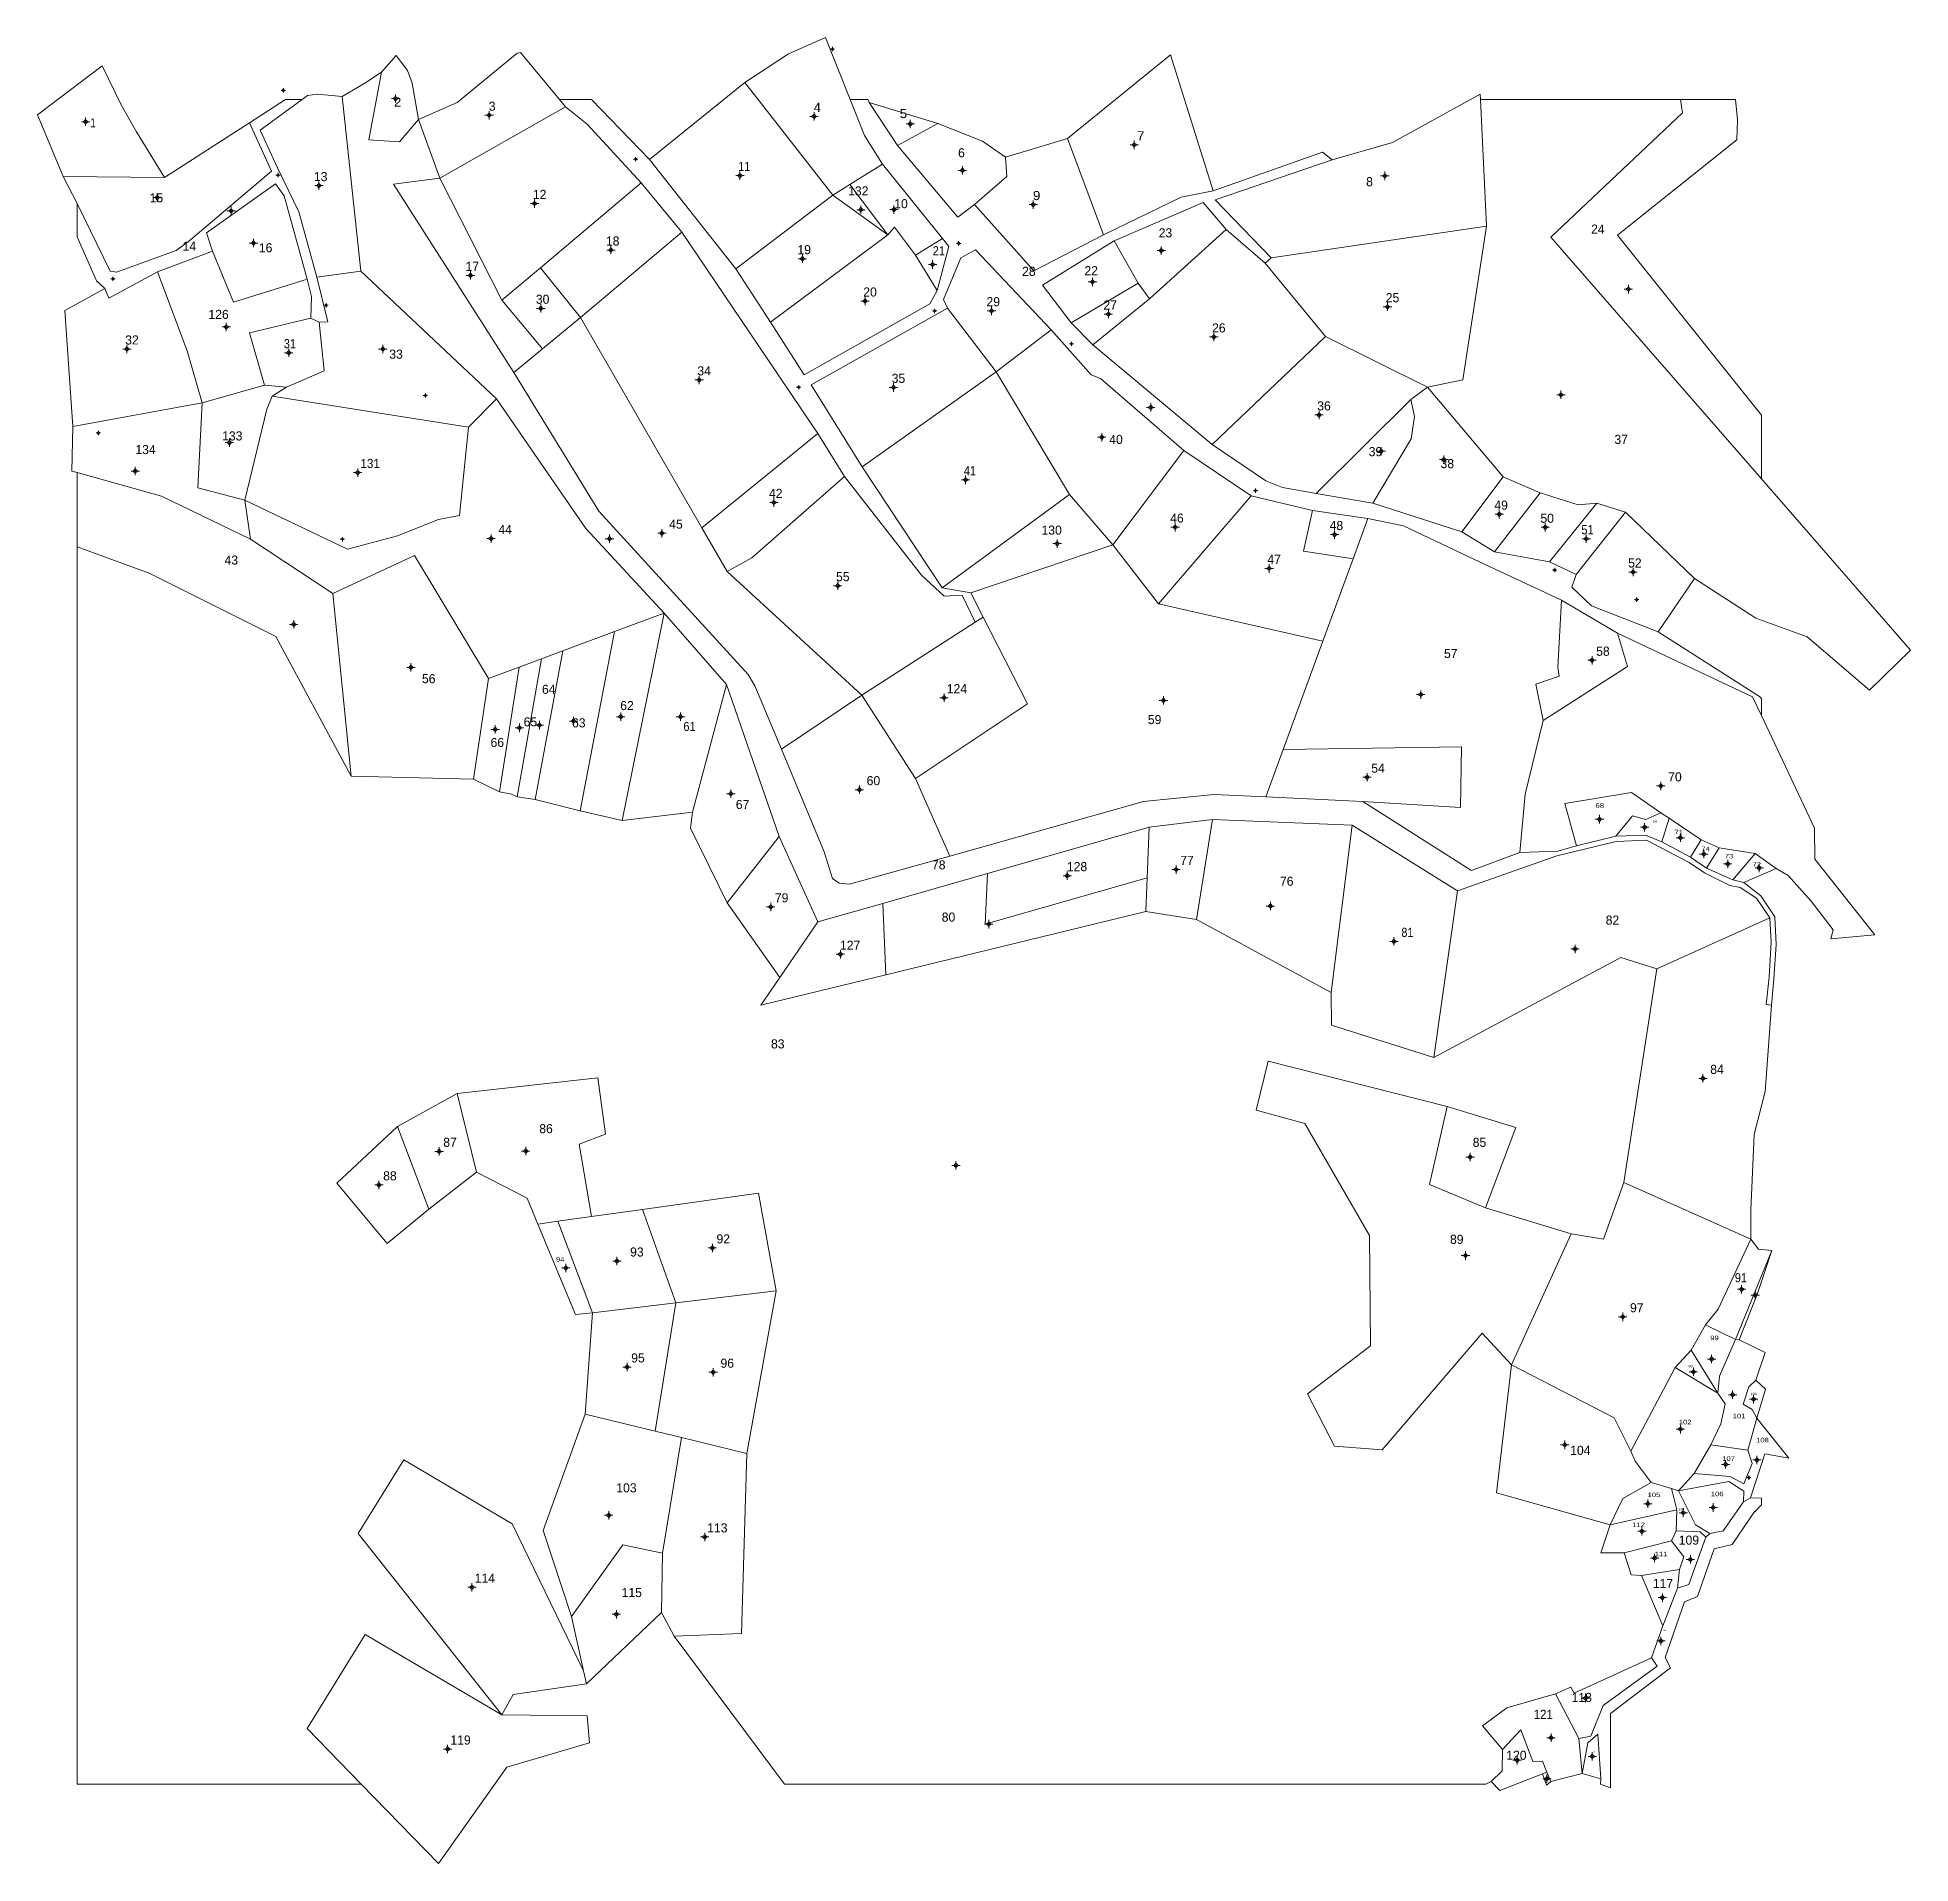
# Model space of a CAD drawing. Header units: metres. Extents: x 365488 to 366044, y 1838976 to 1839518.
import ezdxf

# ---------------------------------------------------------------- set-up
doc = ezdxf.new("R2010")
doc.units = ezdxf.units.M
doc.header["$LTSCALE"] = 1.1
for name, color, linetype, lineweight in [('10', 7, 'Continuous', 13), ('11', 7, 'Continuous', 13), ('16', 7, 'Continuous', 13)]:
    doc.layers.add(name, color=color, linetype=linetype, lineweight=lineweight)
doc.layers.add('15', color=7, linetype='Continuous')

msp = doc.modelspace()

# ---------------------------------------------------------------- texts
at = {"layer": '15'}
for s, height, width, p in [('2', 2.7, 1.1, (365594, 1839497.86)), ('4', 2.7, 1.05, (365718.65, 1839496.29)), ('5', 2.7, 1.1, (365744.17, 1839494.44)), ('1', 2.7, 0.85, (365503.85, 1839491.71)), ('7', 2.7, 1.1, (365814.64, 1839487.86)), ('11', 2.7, 0.9, (365696.21, 1839478.73)), ('9', 2.7, 1.1, (365783.72, 1839470.11)), ('21', 2.7, 0.9, (365753.98, 1839453.73)), ('31', 2.7, 0.9, (365561.31, 1839426.15)), ('131', 2.7, 0.95, (365584.09, 1839390.59)), ('41', 2.7, 0.9, (365763.22, 1839388.44)), ('51', 2.7, 0.9, (365946.56, 1839370.93)), ('61', 2.7, 0.9, (365679.96, 1839312.53)), ('68', 1.35, 1.25, (365950.79, 1839289.76)), ('69', 0.675, 1.25, (365967.73, 1839285.3)), ('71', 1.35, 1.25, (365974.18, 1839281.87)), ('74', 1.35, 1.25, (365982.16, 1839276.87)), ('73', 1.35, 1.25, (365989.14, 1839274.71)), ('72', 1.35, 1.25, (365997.39, 1839272.31)), ('81', 2.7, 0.9, (365893.11, 1839251.43)), ('94', 1.35, 1.25, (365642.13, 1839155.05)), ('91', 2.7, 0.9, (365992.13, 1839148.94)), ('90', 0.169, 1.25, (365996.13, 1839140.64)), ('99', 1.35, 1.25, (365984.84, 1839131.75)), ('98', 0.675, 1.25, (365978.34, 1839123.71)), ('100', 0.675, 1.25, (365996.83, 1839115.46)), ('102', 1.35, 1.25, (365975.5, 1839106.77)), ('101', 1.35, 1.25, (365991.53, 1839108.55)), ('108', 1.35, 1.25, (365998.45, 1839101.42)), ('107', 1.35, 1.25, (365988.39, 1839095.92)), ('105', 1.35, 1.25, (365966.22, 1839085.17)), ('106', 1.35, 1.25, (365985.01, 1839085.43)), ('110', 0.675, 1.25, (365975.24, 1839081.28)), ('112', 1.35, 1.25, (365961.69, 1839076.28)), ('111', 1.35, 1.25, (365968.34, 1839067.61)), ('116', 0.338, 1.25, (365970.74, 1839045.47)), ('121', 2.7, 0.95, (365932.4, 1839019.35)), ('123', 0.338, 1.25, (365949.66, 1839009.41)), ('122', 0.169, 1.3, (365935.96, 1839001.21))]:
    msp.add_text(s, height=height, dxfattribs=dict(at, width=width)).set_placement(p)
for s, p in [('3', (365622.18, 1839496.63)), ('6', (365761.51, 1839482.8)), ('13', (365570.26, 1839475.73)), ('12', (365635.26, 1839470.44)), ('132', (365728.86, 1839471.48)), ('8', (365882.66, 1839474.22)), ('15', (365521.49, 1839469.44)), ('10', (365742.56, 1839467.7)), ('23', (365821.06, 1839459.04)), ('24', (365949.45, 1839460.15)), ('14', (365531.25, 1839455.06)), ('16', (365553.92, 1839454.61)), ('18', (365656.96, 1839456.62)), ('19', (365713.81, 1839454.04)), ('17', (365615.28, 1839449.11)), ('28', (365780.51, 1839447.61)), ('22', (365799.02, 1839447.81)), ('30', (365636.16, 1839439.33)), ('20', (365733.36, 1839441.48)), ('29', (365769.94, 1839438.6)), ('27', (365804.66, 1839437.61)), ('25', (365888.49, 1839439.8)), ('126', (365538.94, 1839434.83)), ('32', (365514.23, 1839427.25)), ('26', (365836.92, 1839430.83)), ('33', (365592.64, 1839423.03)), ('34', (365684.1, 1839418.08)), ('35', (365741.8, 1839415.85)), ('36', (365868.15, 1839407.68)), ('133', (365543.01, 1839398.77)), ('134', (365517.25, 1839394.73)), ('40', (365806.39, 1839397.72)), ('39', (365883.42, 1839394.1)), ('37', (365956.37, 1839397.74)), ('38', (365904.75, 1839390.54)), ('42', (365705.36, 1839381.7)), ('49', (365920.72, 1839378.22)), ('44', (365625.02, 1839370.99)), ('45', (365675.74, 1839372.59)), ('130', (365786.28, 1839370.8)), ('46', (365824.48, 1839374.38)), ('48', (365871.82, 1839372.17)), ('50', (365934.4, 1839374.34)), ('43', (365543.73, 1839361.91)), ('47', (365853.33, 1839362.13)), ('52', (365960.44, 1839361.06)), ('55', (365725.27, 1839356.98)), ('57', (365905.77, 1839334.19)), ('58', (365950.96, 1839334.86)), ('56', (365602.34, 1839326.73)), ('64', (365637.97, 1839323.57)), ('124', (365758.15, 1839323.74)), ('62', (365661.2, 1839318.74)), ('59', (365817.85, 1839314.58)), ('65', (365632.52, 1839313.91)), ('63', (365646.89, 1839313.61)), ('66', (365622.7, 1839307.78)), ('54', (365884.18, 1839300.16)), ('60', (365734.37, 1839296.46)), ('70', (365972.33, 1839297.57)), ('67', (365695.52, 1839289.38)), ('78', (365753.76, 1839271.46)), ('128', (365793.81, 1839270.94)), ('77', (365827.46, 1839272.79)), ('76', (365857.08, 1839266.61)), ('79', (365707.11, 1839261.67)), ('80', (365756.66, 1839255.95)), ('82', (365953.78, 1839255.07)), ('127', (365726.45, 1839247.61)), ('83', (365705.97, 1839218.33)), ('84', (365984.82, 1839210.77)), ('86', (365637.16, 1839193.17)), ('87', (365608.66, 1839189.12)), ('85', (365914.3, 1839189.11)), ('88', (365590.82, 1839179.17)), ('92', (365689.78, 1839160.46)), ('89', (365907.56, 1839160.32)), ('93', (365664.14, 1839156.57)), ('97', (365961.01, 1839140.02)), ('95', (365664.46, 1839125.13)), ('96', (365690.97, 1839123.56)), ('104', (365943.24, 1839097.7)), ('103', (365660.04, 1839086.57)), ('113', (365687.03, 1839074.69)), ('109', (365975.48, 1839071.05)), ('114', (365617.99, 1839059.75)), ('115', (365661.61, 1839055.49)), ('117', (365967.77, 1839058.2)), ('118', (365943.66, 1839024.36)), ('119', (365610.78, 1839011.73)), ('120', (365924.27, 1839007.21))]:
    msp.add_text(s, height=2.7, dxfattribs=at).set_placement(p)

# ---------------------------------------------------------------- hatches: boundary and pattern name
at = {"layer": '11'}
for points in [[(365594.67, 1839500.21, 1), (365594.37, 1839500.21, 1)], [(365622.45, 1839495.29, 1), (365622.15, 1839495.29, 1)], [(365502.62, 1839493.38, 1), (365502.32, 1839493.38, 1)], [(365718.91, 1839494.94, 1), (365718.61, 1839494.94, 1)], [(365747.46, 1839492.7, 1), (365747.16, 1839492.7, 1)], [(365813.97, 1839486.52, 1), (365813.67, 1839486.52, 1)], [(365762.93, 1839478.93, 1), (365762.63, 1839478.93, 1)], [(365571.89, 1839474.39, 1), (365571.59, 1839474.39, 1)], [(365696.89, 1839477.38, 1), (365696.59, 1839477.38, 1)], [(365888.36, 1839477.3, 1), (365888.06, 1839477.3, 1)], [(365523.88, 1839470.84, 1), (365523.58, 1839470.84, 1)], [(365635.94, 1839469.1, 1), (365635.64, 1839469.1, 1)], [(365732.81, 1839467.24, 1), (365732.51, 1839467.24, 1)], [(365742.63, 1839467.27, 1), (365742.33, 1839467.27, 1)], [(365783.98, 1839468.76, 1), (365783.68, 1839468.76, 1)], [(365545.84, 1839466.92, 1), (365545.54, 1839466.92, 1)], [(365552.46, 1839457.37, 1), (365552.16, 1839457.37, 1)], [(365658.58, 1839455.28, 1), (365658.28, 1839455.28, 1)], [(365715.43, 1839452.7, 1), (365715.13, 1839452.7, 1)], [(365754.09, 1839450.98, 1), (365753.79, 1839450.98, 1)], [(365821.97, 1839455.1, 1), (365821.67, 1839455.1, 1)], [(365616.91, 1839447.77, 1), (365616.61, 1839447.77, 1)], [(365801.56, 1839445.86, 1), (365801.26, 1839445.86, 1)], [(365734.03, 1839440.14, 1), (365733.73, 1839440.14, 1)], [(365960.67, 1839443.68, 1), (365960.37, 1839443.68, 1)], [(365637.79, 1839437.98, 1), (365637.49, 1839437.98, 1)], [(365771.57, 1839437.25, 1), (365771.27, 1839437.25, 1)], [(365806.28, 1839436.27, 1), (365805.98, 1839436.27, 1)], [(365889.16, 1839438.45, 1), (365888.86, 1839438.45, 1)], [(365544.4, 1839432.46, 1), (365544.1, 1839432.46, 1)], [(365837.6, 1839429.49, 1), (365837.3, 1839429.49, 1)], [(365514.91, 1839425.9, 1), (365514.61, 1839425.9, 1)], [(365562.93, 1839424.81, 1), (365562.63, 1839424.81, 1)], [(365590.86, 1839425.88, 1), (365590.56, 1839425.88, 1)], [(365684.78, 1839416.73, 1), (365684.48, 1839416.73, 1)], [(365742.48, 1839414.5, 1), (365742.18, 1839414.5, 1)], [(365940.64, 1839412.33, 1), (365940.34, 1839412.33, 1)], [(365818.86, 1839408.58, 1), (365818.56, 1839408.58, 1)], [(365868.83, 1839406.33, 1), (365868.53, 1839406.33, 1)], [(365545.33, 1839398.12, 1), (365545.03, 1839398.12, 1)], [(365804.32, 1839399.72, 1), (365804.02, 1839399.72, 1)], [(365887.28, 1839395.56, 1), (365886.98, 1839395.56, 1)], [(365517.38, 1839389.7, 1), (365517.08, 1839389.7, 1)], [(365905.87, 1839393.09, 1), (365905.57, 1839393.09, 1)], [(365583.42, 1839389.24, 1), (365583.12, 1839389.24, 1)], [(365763.9, 1839387.09, 1), (365763.6, 1839387.09, 1)], [(365706.97, 1839380.36, 1), (365706.67, 1839380.36, 1)], [(365826.1, 1839373.03, 1), (365825.8, 1839373.03, 1)], [(365922.35, 1839376.88, 1), (365922.05, 1839376.88, 1)], [(365936.01, 1839373, 1), (365935.71, 1839373, 1)], [(365622.99, 1839369.64, 1), (365622.69, 1839369.64, 1)], [(365658.17, 1839369.6, 1), (365657.87, 1839369.6, 1)], [(365673.72, 1839371.24, 1), (365673.42, 1839371.24, 1)], [(365791.07, 1839368.15, 1), (365790.77, 1839368.15, 1)], [(365873.43, 1839370.83, 1), (365873.13, 1839370.83, 1)], [(365948.17, 1839369.59, 1), (365947.87, 1839369.59, 1)], [(365854.01, 1839360.78, 1), (365853.71, 1839360.78, 1)], [(365962.05, 1839359.72, 1), (365961.75, 1839359.72, 1)], [(365725.94, 1839355.64, 1), (365725.64, 1839355.64, 1)], [(365564.43, 1839344.18, 1), (365564.13, 1839344.18, 1)], [(365599.23, 1839331.42, 1), (365598.93, 1839331.42, 1)], [(365949.88, 1839333.52, 1), (365949.58, 1839333.52, 1)], [(365899.01, 1839323.35, 1), (365898.71, 1839323.35, 1)], [(365757.48, 1839322.4, 1), (365757.18, 1839322.4, 1)], [(365822.65, 1839321.64, 1), (365822.35, 1839321.64, 1)], [(365624.21, 1839313.02, 1), (365623.91, 1839313.02, 1)], [(365631.43, 1839313.49, 1), (365631.13, 1839313.49, 1)], [(365637.35, 1839314.28, 1), (365637.05, 1839314.28, 1)], [(365647.5, 1839315.48, 1), (365647.2, 1839315.48, 1)], [(365661.5, 1839316.78, 1), (365661.2, 1839316.78, 1)], [(365679.25, 1839316.78, 1), (365678.95, 1839316.78, 1)], [(365732.35, 1839295.11, 1), (365732.05, 1839295.11, 1)], [(365883.09, 1839298.82, 1), (365882.79, 1839298.82, 1)], [(365970.31, 1839296.22, 1), (365970.01, 1839296.22, 1)], [(365694.18, 1839293.93, 1), (365693.88, 1839293.93, 1)], [(365952.1, 1839286.36, 1), (365951.8, 1839286.36, 1)], [(365965.5, 1839283.96, 1), (365965.2, 1839283.96, 1)], [(365976.1, 1839280.88, 1), (365975.8, 1839280.88, 1)], [(365983.06, 1839276.03, 1), (365982.76, 1839276.03, 1)], [(365990.15, 1839273.1, 1), (365989.85, 1839273.1, 1)], [(365794.08, 1839269.6, 1), (365793.78, 1839269.6, 1)], [(365826.37, 1839271.44, 1), (365826.07, 1839271.44, 1)], [(365999.52, 1839271.89, 1), (365999.22, 1839271.89, 1)], [(365706.02, 1839260.32, 1), (365705.72, 1839260.32, 1)], [(365854.39, 1839260.6, 1), (365854.09, 1839260.6, 1)], [(365770.76, 1839255.22, 1), (365770.46, 1839255.22, 1)], [(365726.71, 1839246.26, 1), (365726.41, 1839246.26, 1)], [(365891.08, 1839250.08, 1), (365890.78, 1839250.08, 1)], [(365944.83, 1839247.86, 1), (365944.53, 1839247.86, 1)], [(365982.8, 1839209.42, 1), (365982.5, 1839209.42, 1)], [(365607.59, 1839187.78, 1), (365607.29, 1839187.78, 1)], [(365633.31, 1839187.88, 1), (365633.01, 1839187.88, 1)], [(365761.02, 1839183.6, 1), (365760.72, 1839183.6, 1)], [(365913.7, 1839186.08, 1), (365913.4, 1839186.08, 1)], [(365589.73, 1839177.82, 1), (365589.43, 1839177.82, 1)], [(365688.7, 1839159.12, 1), (365688.4, 1839159.12, 1)], [(365912.31, 1839156.88, 1), (365912.01, 1839156.88, 1)], [(365645.2, 1839153.18, 1), (365644.9, 1839153.18, 1)], [(365660.37, 1839155.23, 1), (365660.07, 1839155.23, 1)], [(365994.3, 1839146.85, 1), (365994, 1839146.85, 1)], [(365998.32, 1839145.12, 1), (365998.02, 1839145.12, 1)], [(365958.99, 1839138.68, 1), (365958.69, 1839138.68, 1)], [(365663.38, 1839123.78, 1), (365663.08, 1839123.78, 1)], [(365979.97, 1839122.37, 1), (365979.67, 1839122.37, 1)], [(365985.38, 1839126.14, 1), (365985.08, 1839126.14, 1)], [(365688.94, 1839122.21, 1), (365688.64, 1839122.21, 1)], [(365991.62, 1839115.54, 1), (365991.32, 1839115.54, 1)], [(365997.86, 1839114.23, 1), (365997.56, 1839114.23, 1)], [(365941.81, 1839100.67, 1), (365941.51, 1839100.67, 1)], [(365976.1, 1839105.34, 1), (365975.8, 1839105.34, 1)], [(365989.53, 1839094.88, 1), (365989.23, 1839094.88, 1)], [(365998.82, 1839096.2, 1), (365998.52, 1839096.2, 1)], [(365657.93, 1839079.76, 1), (365657.63, 1839079.76, 1)], [(365966.46, 1839083.2, 1), (365966.16, 1839083.2, 1)], [(365976.95, 1839080.5, 1), (365976.65, 1839080.5, 1)], [(365985.86, 1839082.08, 1), (365985.56, 1839082.08, 1)], [(365686.44, 1839073.35, 1), (365686.14, 1839073.35, 1)], [(365964.71, 1839075.02, 1), (365964.41, 1839075.02, 1)], [(365968.46, 1839067.08, 1), (365968.16, 1839067.08, 1)], [(365979.08, 1839066.67, 1), (365978.78, 1839066.67, 1)], [(365617.32, 1839058.41, 1), (365617.02, 1839058.41, 1)], [(365660.23, 1839050.4, 1), (365659.93, 1839050.4, 1)], [(365970.75, 1839055.33, 1), (365970.45, 1839055.33, 1)], [(365970.34, 1839042.48, 1), (365970.04, 1839042.48, 1)], [(365947.91, 1839025.49, 1), (365947.61, 1839025.49, 1)], [(365937.7, 1839013.77, 1), (365937.4, 1839013.77, 1)], [(365610.1, 1839010.38, 1), (365609.8, 1839010.38, 1)], [(365927.66, 1839007.08, 1), (365927.36, 1839007.08, 1)], [(365949.95, 1839008.2, 1), (365949.65, 1839008.2, 1)], [(365936.5, 1839001.6, 1), (365936.2, 1839001.6, 1)]]:
    msp.add_hatch(color=256, dxfattribs=at).paths.add_polyline_path(points)
at = {"layer": '16'}
for points in [[(365724.3, 1839514.93, 1), (365724.15, 1839514.93, 1)], [(365561.27, 1839502.68, 1), (365561.12, 1839502.68, 1)], [(365665.85, 1839482.24, 1), (365665.7, 1839482.24, 1)], [(365559.68, 1839477.52, 1), (365559.53, 1839477.52, 1)], [(365761.74, 1839457.27, 1), (365761.59, 1839457.27, 1)], [(365510.67, 1839446.76, 1), (365510.52, 1839446.76, 1)], [(365573.97, 1839438.88, 1), (365573.82, 1839438.88, 1)], [(365754.63, 1839437.22, 1), (365754.48, 1839437.22, 1)], [(365795.26, 1839427.44, 1), (365795.11, 1839427.44, 1)], [(365603.42, 1839412.12, 1), (365603.27, 1839412.12, 1)], [(365714.25, 1839414.56, 1), (365714.1, 1839414.56, 1)], [(365506.34, 1839400.99, 1), (365506.19, 1839400.99, 1)], [(365849.91, 1839383.89, 1), (365849.76, 1839383.89, 1)], [(365578.8, 1839369.45, 1), (365578.65, 1839369.45, 1)], [(365938.72, 1839360.32, 1), (365938.57, 1839360.32, 1)], [(365963.03, 1839351.53, 1), (365962.88, 1839351.53, 1)], [(365996.35, 1839090.95, 1), (365996.2, 1839090.95, 1)]]:
    msp.add_hatch(color=256, dxfattribs=at).paths.add_polyline_path(points)

# ---------------------------------------------------------------- linework, layer by layer
at = {"layer": '10'}
for p, q in [((365584.22, 1839449.01), (365578.66, 1839500.84)), ((365724.36, 1839471.52), (365698.2, 1839505.02)), ((365601.26, 1839494.06), (365607.63, 1839476.65)), ((365733.73, 1839489.25), (365739.04, 1839480.81)), ((365739.04, 1839480.81), (365756.86, 1839458.69)), ((365495.82, 1839477.11), (365525.93, 1839476.78)), ((365495.82, 1839477.11), (365500, 1839469.05)), ((365626.08, 1839440.38), (365607.63, 1839476.65)), ((365637.54, 1839450.05), (365667.39, 1839475.25)), ((365679.49, 1839460.62), (365667.39, 1839475.25)), ((365740.64, 1839459.78), (365729.41, 1839474.71)), ((365695.53, 1839449.74), (365724.36, 1839471.52)), ((365649.36, 1839435.3), (365679.49, 1839460.62)), ((365719.91, 1839400.85), (365679.49, 1839460.62)), ((365705.77, 1839433.88), (365740.64, 1839459.78)), ((365748.89, 1839453.73), (365756.86, 1839458.69)), ((365755.27, 1839443.28), (365758.74, 1839456.36)), ((365756.86, 1839458.69), (365758.74, 1839456.36)), ((365841.06, 1839461.39), (365852.68, 1839451.36)), ((365937.51, 1839459.06), (366000, 1839387.36)), ((365540.14, 1839454.97), (365523.81, 1839448.84)), ((365755.27, 1839443.28), (365748.89, 1839453.73)), ((365854.46, 1839453.01), (365852.68, 1839451.36)), ((365852.68, 1839451.36), (365870.56, 1839429.61)), ((365624.45, 1839411.16), (365584.22, 1839449.01)), ((365626.08, 1839440.38), (365637.54, 1839450.05)), ((365637.54, 1839450.05), (365649.36, 1839435.3)), ((365695.53, 1839449.74), (365705.77, 1839433.88)), ((365814.96, 1839445.43), (365818.38, 1839440.81)), ((365626.08, 1839440.38), (365638.08, 1839425.92)), ((365569.39, 1839435.04), (365571.77, 1839433.84)), ((365638.08, 1839425.92), (365649.36, 1839435.3)), ((365649.36, 1839435.3), (365685.43, 1839372.84)), ((365705.77, 1839433.88), (365715.86, 1839418.23)), ((365629.63, 1839418.89), (365638.08, 1839425.92)), ((365772.85, 1839419.11), (365733, 1839390.93)), ((365537.12, 1839409.96), (365555.61, 1839415.22)), ((365562.07, 1839414.57), (365555.61, 1839415.22)), ((365616.11, 1839402.76), (365557.83, 1839411.94)), ((365895.89, 1839410.94), (365900.87, 1839414.54)), ((365900.87, 1839414.54), (365923.37, 1839388)), ((365498.69, 1839402.96), (365537.12, 1839409.96)), ((365867.8, 1839383.05), (365895.89, 1839410.94)), ((365685.43, 1839372.84), (365719.91, 1839400.85)), ((365727.74, 1839388.1), (365719.91, 1839400.85)), ((365828.51, 1839395.75), (365807.43, 1839367.84)), ((365848.56, 1839382.35), (365828.51, 1839395.75)), ((365500, 1839389.25), (365500, 1839367.2)), ((365923.37, 1839388), (365934.34, 1839383.24)), ((366000, 1839387.36), (366044.29, 1839336.54)), ((365794.55, 1839382.72), (365756.83, 1839355.07)), ((365884.69, 1839380.17), (365867.8, 1839383.05)), ((365911.05, 1839371.64), (365884.69, 1839380.17)), ((365937.1, 1839362.75), (365951.12, 1839380.2)), ((365692.95, 1839359.86), (365685.43, 1839372.84)), ((365883.16, 1839375.57), (365866.77, 1839378)), ((365765.29, 1839353.58), (365807.43, 1839367.84)), ((365940.7, 1839351.41), (365914.81, 1839363.43)), ((365937.1, 1839362.75), (365945.06, 1839358.98)), ((365732.93, 1839323.18), (365692.95, 1839359.86)), ((365659.53, 1839342.06), (365674.25, 1839347.54)), ((365661.79, 1839286.01), (365674.25, 1839347.54)), ((365674.25, 1839347.54), (365692.73, 1839326.33)), ((365766.58, 1839344.8), (365768.98, 1839346.35)), ((365644.16, 1839336.35), (365659.53, 1839342.06)), ((365649.32, 1839288.89), (365659.53, 1839342.06)), ((365732.93, 1839323.18), (365766.58, 1839344.8)), ((365997.41, 1839322.66), (365957.28, 1839341.6)), ((365630.58, 1839292.99), (365637.82, 1839333.99)), ((365631.21, 1839331.53), (365637.82, 1839333.99)), ((365635.95, 1839292.2), (365644.16, 1839336.35)), ((365637.82, 1839333.99), (365644.16, 1839336.35)), ((365622.07, 1839328.13), (365631.21, 1839331.53)), ((365625.37, 1839294.5), (365631.21, 1839331.53)), ((365617.64, 1839298.2), (365622.07, 1839328.13)), ((365682.63, 1839288.45), (365692.73, 1839326.33)), ((365708.36, 1839281.25), (365692.73, 1839326.33)), ((365701.2, 1839325.98), (365709.04, 1839307.18)), ((365709.04, 1839307.18), (365732.93, 1839323.18)), ((365748.84, 1839298.44), (365732.93, 1839323.18)), ((365935.26, 1839315.62), (365933.08, 1839326.44)), ((365709.04, 1839307.18), (365721.78, 1839276.64)), ((365617.64, 1839298.2), (365625.37, 1839294.5)), ((365630.58, 1839292.99), (365635.95, 1839292.2)), ((365635.95, 1839292.2), (365649.32, 1839288.89)), ((365759.06, 1839275.43), (365816.56, 1839291.65)), ((365837.47, 1839293.7), (365816.56, 1839291.65)), ((365649.32, 1839288.89), (365661.79, 1839286.01)), ((365661.79, 1839286.01), (365682.63, 1839288.45)), ((365770.2, 1839270.24), (365818.28, 1839283.95)), ((365818.28, 1839283.95), (365837.08, 1839286.25)), ((365832.31, 1839256.63), (365837.08, 1839286.25)), ((365878.56, 1839284.55), (365837.08, 1839286.25)), ((365872.28, 1839234.95), (365878.56, 1839284.55)), ((365909.82, 1839265.11), (365878.56, 1839284.55)), ((365972.61, 1839286.67), (365970.17, 1839288.24)), ((365982.12, 1839280.2), (365972.61, 1839286.67)), ((365987.43, 1839277.87), (365982.12, 1839280.2)), ((365729.32, 1839267.04), (365759.06, 1839275.43)), ((365983.68, 1839271.86), (365987.43, 1839277.87)), ((365998.12, 1839276.18), (365987.43, 1839277.87)), ((365991.55, 1839268.32), (365998.12, 1839276.18)), ((365998.12, 1839276.18), (366004.4, 1839271.75)), ((365739.14, 1839261.38), (365770.2, 1839270.24)), ((365983.68, 1839271.86), (365991.55, 1839268.32)), ((365991.55, 1839268.32), (365994.84, 1839267.6)), ((365994.84, 1839267.6), (366004.4, 1839271.75)), ((365902.73, 1839215.62), (365909.82, 1839265.11)), ((365693, 1839261.53), (365708.61, 1839239.4)), ((365719.91, 1839255.9), (365739.14, 1839261.38)), ((365739.14, 1839261.38), (365740.09, 1839240.19)), ((365740.09, 1839240.19), (365817.23, 1839258.97)), ((365832.31, 1839256.63), (365817.23, 1839258.97)), ((365872.28, 1839234.95), (365832.31, 1839256.63)), ((365968.95, 1839241.97), (366002.5, 1839257.09)), ((365708.61, 1839239.4), (365719.91, 1839255.9)), ((365702.96, 1839231.15), (365740.09, 1839240.19)), ((365702.96, 1839231.15), (365708.61, 1839239.4)), ((365959.12, 1839178.58), (365968.95, 1839241.97)), ((365595.06, 1839195.2), (365612.76, 1839204.95)), ((365612.76, 1839204.95), (365618.53, 1839181.56)), ((365633.53, 1839173.93), (365618.53, 1839181.56)), ((365959.12, 1839178.58), (365996.83, 1839161.75)), ((365667.78, 1839170.56), (365702.21, 1839175.4)), ((365702.21, 1839175.4), (365707.54, 1839146.34)), ((365636.76, 1839166.18), (365642.7, 1839167.03)), ((365642.7, 1839167.03), (365652.71, 1839168.44)), ((365642.7, 1839167.03), (365652.92, 1839139.9)), ((365652.71, 1839168.44), (365667.78, 1839170.56)), ((365677.75, 1839142.83), (365667.78, 1839170.56)), ((365943.56, 1839163.3), (365918.07, 1839171.03)), ((365943.56, 1839163.3), (365925.81, 1839124.44)), ((365992.29, 1839131.95), (366003.11, 1839158.4)), ((365677.75, 1839142.83), (365707.54, 1839146.34)), ((365698.79, 1839098.08), (365707.54, 1839146.34)), ((365652.92, 1839139.9), (365647.96, 1839139.32)), ((365650.81, 1839109.82), (365652.92, 1839139.9)), ((365652.92, 1839139.9), (365677.75, 1839142.83)), ((365671.6, 1839104.73), (365677.75, 1839142.83)), ((365992.29, 1839131.95), (365983.41, 1839136.26)), ((365974.43, 1839123.65), (365979.11, 1839128.73)), ((365979.11, 1839128.73), (365987.06, 1839116.01)), ((365993.42, 1839131.85), (365992.29, 1839131.95)), ((365961.24, 1839098.77), (365974.43, 1839123.65)), ((365974.43, 1839123.65), (365987.06, 1839116.01)), ((365650.81, 1839109.82), (365671.6, 1839104.73)), ((365996.01, 1839099.14), (365998.63, 1839108.59)), ((365671.6, 1839104.73), (365679.37, 1839102.83)), ((365673.74, 1839068.55), (365679.37, 1839102.83)), ((365679.37, 1839102.83), (365698.79, 1839098.08)), ((365996.01, 1839099.14), (365985, 1839100.69)), ((365973.3, 1839087.7), (365967.31, 1839089.5)), ((365973.3, 1839087.7), (365975.44, 1839087.02)), ((365974.92, 1839081.38), (365973.3, 1839087.7)), ((365955.1, 1839076.91), (365974.92, 1839081.38)), ((365983.5, 1839073.29), (365984.71, 1839074.38)), ((365673.48, 1839050.93), (365673.74, 1839068.55)), ((365959.27, 1839068.66), (365973.34, 1839072.23)), ((365964.4, 1839061.94), (365975.73, 1839063.73)), ((365975.73, 1839063.73), (365975.14, 1839058.17)), ((365651.17, 1839029.75), (365673.48, 1839050.93)), ((365970.72, 1839046.93), (365967.38, 1839037.5)), ((365945.82, 1839013.48), (365938.88, 1839026.77)), ((365935.06, 1839003.05), (365936.29, 1839003.53)), ((365936.29, 1839003.53), (365937.5, 1839000.77))]:
    msp.add_line(p, q, dxfattribs=at)
for points in [[(365698.2, 1839505.02), (365711.19, 1839513.49), (365722.1, 1839518.37)], [(365722.1, 1839518.37), (365729.44, 1839500), (365733.73, 1839489.25)], [(365601.26, 1839494.06), (365599.43, 1839504.79), (365598, 1839508.6), (365594.7, 1839512.98), (365590.29, 1839508.07)], [(365643.17, 1839500), (365631.58, 1839513.93), (365630.59, 1839513.75), (365612.79, 1839499.09), (365601.26, 1839494.06)], [(365793.95, 1839488.41), (365824.55, 1839513.21), (365837.28, 1839472.88), (365827.73, 1839470.99), (365804.67, 1839459.83)], [(365525.93, 1839476.78), (365517.63, 1839490.41), (365513.18, 1839498.19), (365507.38, 1839509.99), (365488.18, 1839495.38), (365495.82, 1839477.11)], [(365590.29, 1839508.07), (365585.39, 1839504.81), (365578.66, 1839500.84)], [(365590.29, 1839508.07), (365586.59, 1839488.04), (365595.63, 1839487.44), (365601.26, 1839494.06)], [(365584.22, 1839449.01), (365571.17, 1839447.19), (365565.76, 1839466.66), (365559.41, 1839479.64), (365554.34, 1839490.87), (365566.79, 1839500), (365568.38, 1839501.17), (365571.31, 1839501.59), (365578.66, 1839500.84)], [(365695.53, 1839449.74), (365669.94, 1839482.13), (365698.2, 1839505.02)], [(365854.46, 1839453.01), (365837.88, 1839470.19), (365872.59, 1839482.02), (365890.53, 1839487.18), (365916.53, 1839501.58), (365916.61, 1839500)], [(365566.79, 1839500), (365561.82, 1839500), (365551.14, 1839492.99)], [(365643.17, 1839500), (365644.98, 1839497.82), (365607.63, 1839476.65)], [(365669.94, 1839482.13), (365652.65, 1839500), (365643.17, 1839500)], [(365667.39, 1839475.25), (365651.4, 1839492.62), (365644.98, 1839497.82)], [(365735.1, 1839499.08), (365734.72, 1839500), (365729.44, 1839500)], [(365755.5, 1839492.8), (365735.1, 1839499.08), (365743.53, 1839486.31)], [(365916.61, 1839500), (365918.41, 1839462.36), (365854.46, 1839453.01)], [(365916.61, 1839500), (365975.96, 1839500), (365992.37, 1839500)], [(365937.51, 1839459.06), (365976.56, 1839496.05), (365975.96, 1839500)], [(366000, 1839387.36), (366000, 1839406.24), (365957.32, 1839459.74), (365992.69, 1839487.95), (365992.87, 1839493.92), (365992.37, 1839500)], [(365500, 1839469.05), (365509.77, 1839449.06), (365511.63, 1839448.68), (365529.4, 1839455.17), (365533.06, 1839457.83), (365557.67, 1839478.71), (365551.14, 1839492.99), (365525.93, 1839476.78)], [(365775.54, 1839482.81), (365793.95, 1839488.41), (365804.67, 1839459.83)], [(365837.28, 1839472.88), (365869.71, 1839484.36), (365872.59, 1839482.02)], [(365739.04, 1839480.81), (365729.41, 1839474.71), (365724.36, 1839471.52)], [(365540.14, 1839454.97), (365538.37, 1839460.36), (365558.85, 1839474.91), (365561.4, 1839471.37), (365568.26, 1839446.6)], [(365607.63, 1839476.65), (365593.93, 1839474.81), (365629.63, 1839418.89)], [(365500, 1839469.05), (365500, 1839459.19), (365505.71, 1839446.19), (365508.18, 1839443.91)], [(365748.89, 1839453.73), (365742.61, 1839462.04), (365740.64, 1839459.78), (365724.36, 1839471.52)], [(365766.34, 1839468.76), (365784.02, 1839449.12), (365804.67, 1839459.83)], [(365841.06, 1839461.39), (365834.25, 1839469.39), (365807.87, 1839458.02), (365814.96, 1839445.43)], [(365918.41, 1839462.36), (365911.4, 1839416.73), (365900.87, 1839414.54), (365870.56, 1839429.61)], [(365795.13, 1839433.71), (365786.53, 1839444.89), (365807.87, 1839458.02)], [(365870.56, 1839429.61), (365836.93, 1839397.59), (365801.53, 1839427.11), (365818.38, 1839440.81), (365841.06, 1839461.39)], [(365568.26, 1839446.6), (365546.39, 1839439.83), (365540.14, 1839454.97)], [(365789.18, 1839431.59), (365766.7, 1839455.39), (365762.28, 1839453), (365757.21, 1839440.65), (365758.37, 1839438.07)], [(365523.81, 1839448.84), (365509.33, 1839440.99), (365508.18, 1839443.91)], [(365537.12, 1839409.96), (365532.64, 1839425.32), (365523.81, 1839448.84)], [(365568.26, 1839446.6), (365569.56, 1839441.51), (365569.39, 1839435.04)], [(365571.77, 1839433.84), (365574.38, 1839433.98), (365571.17, 1839447.19)], [(365801.53, 1839427.11), (365795.13, 1839433.71), (365814.96, 1839445.43)], [(365508.18, 1839443.91), (365496.3, 1839437.3), (365498.69, 1839402.96), (365498.42, 1839389.7), (365500, 1839389.25), (365525, 1839382.21), (365551.42, 1839369.45)], [(365755.27, 1839443.28), (365753.15, 1839439.36), (365715.86, 1839418.23)], [(365555.61, 1839415.22), (365551.1, 1839430.7), (365569.39, 1839435.04)], [(365733, 1839390.93), (365717.86, 1839415.25), (365758.37, 1839438.07)], [(365789.18, 1839431.59), (365772.85, 1839419.11), (365758.37, 1839438.07)], [(365571.77, 1839433.84), (365573.31, 1839419.41), (365562.07, 1839414.57)], [(365828.51, 1839395.75), (365803.77, 1839417.15), (365800.99, 1839418.24), (365789.18, 1839431.59)], [(365701.2, 1839325.98), (365699.14, 1839329.33), (365654.81, 1839377.76), (365629.63, 1839418.89)], [(365772.85, 1839419.11), (365794.55, 1839382.72), (365807.43, 1839367.84)], [(365562.07, 1839414.57), (365557.83, 1839411.94), (365556.26, 1839408.02), (365549.78, 1839381.02)], [(365537.12, 1839409.96), (365535.76, 1839384.68), (365549.78, 1839381.02)], [(365575.85, 1839353.31), (365551.42, 1839369.45), (365549.78, 1839381.02), (365580.2, 1839366.55), (365595.08, 1839370.47), (365607.29, 1839375.34), (365613.53, 1839376.51), (365616.11, 1839402.76), (365624.45, 1839411.16)], [(365674.25, 1839347.54), (365650.97, 1839372.62), (365624.45, 1839411.16)], [(365895.89, 1839410.94), (365897, 1839405.84), (365896.06, 1839399.25), (365884.69, 1839380.17)], [(365836.93, 1839397.59), (365852.88, 1839386.76), (365857.78, 1839384.79), (365867.8, 1839383.05)], [(365765.29, 1839353.58), (365756.83, 1839355.07), (365733, 1839390.93)], [(365727.74, 1839388.1), (365700.32, 1839363.9), (365692.95, 1839359.86)], [(365766.58, 1839344.8), (365762.76, 1839352.89), (365757.37, 1839352.54), (365750.63, 1839358.8), (365727.74, 1839388.1)], [(365920.77, 1839365.75), (365911.05, 1839371.64), (365923.37, 1839388)], [(365866.77, 1839378), (365848.56, 1839382.35), (365820.99, 1839350.31)], [(365937.1, 1839362.75), (365920.77, 1839365.75), (365934.34, 1839383.24)], [(365934.34, 1839383.24), (365945.59, 1839379.68), (365951.12, 1839380.2)], [(365951.12, 1839380.2), (365959.68, 1839377.46), (365945.06, 1839358.98)], [(365883.16, 1839375.57), (365878.76, 1839363.66), (365864.05, 1839365.94), (365866.77, 1839378)], [(365914.81, 1839363.43), (365893.75, 1839373.43), (365883.16, 1839375.57)], [(365945.06, 1839358.98), (365943.69, 1839355.22), (365949.61, 1839349.71), (365969.4, 1839341.97), (365980.13, 1839357.83), (365959.68, 1839377.46)], [(365584.33, 1839000), (365500, 1839000), (365500, 1839367.2), (365521.37, 1839359.43), (365558.95, 1839340.58), (365581.33, 1839299.1)], [(365807.43, 1839367.84), (365820.99, 1839350.31), (365869.82, 1839339.22)], [(365575.85, 1839353.31), (365600.16, 1839364.65), (365622.07, 1839328.13)], [(365852.91, 1839292.98), (365858.06, 1839307.07), (365869.82, 1839339.22), (365878.76, 1839363.66)], [(366044.29, 1839336.54), (366032.13, 1839324.66), (366013.58, 1839340.44), (365998.34, 1839346.05), (365980.13, 1839357.83)], [(365575.85, 1839353.31), (365581.33, 1839299.1), (365617.64, 1839298.2)], [(365765.29, 1839353.58), (365768.98, 1839346.35), (365782.12, 1839320.63)], [(365933.08, 1839326.44), (365939.96, 1839328.85), (365939.62, 1839331.41), (365940.7, 1839351.41)], [(365940.7, 1839351.41), (365957.28, 1839341.6), (365960.3, 1839331.65), (365935.26, 1839315.62)], [(365969.4, 1839341.97), (365999.75, 1839322.63), (366000, 1839322.11), (366000, 1839317.17)], [(365782.12, 1839320.63), (365748.84, 1839298.44), (365759.06, 1839275.43)], [(365997.41, 1839322.66), (366000, 1839317.17), (366015.78, 1839283.71)], [(365928.34, 1839276.52), (365929.83, 1839293.79), (365935.26, 1839315.62)], [(365881.71, 1839291.65), (365910.69, 1839289.82), (365910.99, 1839307.81), (365858.06, 1839307.07)], [(365625.37, 1839294.5), (365628.92, 1839293.76), (365630.58, 1839292.99)], [(365837.47, 1839293.7), (365852.91, 1839292.98), (365881.71, 1839291.65)], [(365881.71, 1839291.65), (365913.71, 1839271.26), (365913.93, 1839271.12)], [(365682.63, 1839288.45), (365682.06, 1839283.72), (365693, 1839261.53)], [(365817.23, 1839258.97), (365817.65, 1839268.96), (365818.28, 1839283.95)], [(365978.96, 1839275.1), (365970.42, 1839279.69), (365972.61, 1839286.67)], [(365693, 1839261.53), (365708.36, 1839281.25), (365719.91, 1839255.9)], [(365909.82, 1839265.11), (365939.31, 1839275.45), (365956.91, 1839279.76), (365965.87, 1839280.1), (365978.59, 1839273.47), (365983.13, 1839270.48), (365990.61, 1839266.66), (365993.75, 1839266.12), (365998.51, 1839262.96), (366002.5, 1839257.09)], [(365945.1, 1839278.48), (365939.53, 1839276.89), (365928.34, 1839276.52), (365913.93, 1839271.12)], [(365970.42, 1839279.69), (365965.65, 1839281.64), (365956.75, 1839281.36)], [(365983.68, 1839271.86), (365978.96, 1839275.1), (365982.12, 1839280.2)], [(366004.4, 1839271.75), (366007.91, 1839269.67), (366014.76, 1839262.05), (366021.31, 1839253.55), (366020.64, 1839250.85), (366033.72, 1839252.02), (366015.88, 1839274.49), (366015.78, 1839283.71)], [(365729.32, 1839267.04), (365726.24, 1839267.39), (365724.18, 1839268.76), (365721.78, 1839276.64)], [(365817.65, 1839268.96), (365769.57, 1839255.25), (365770.2, 1839270.24)], [(365994.84, 1839267.6), (365999.83, 1839263.66), (366004.02, 1839257.34), (366004.36, 1839249.18), (366003.67, 1839238.86), (366002.97, 1839231.14)], [(366002.5, 1839257.09), (366002.94, 1839249.9), (366002.28, 1839239.47), (366001.39, 1839231.39), (366002.97, 1839231.14)], [(365968.95, 1839241.97), (365958.28, 1839245.34), (365902.73, 1839215.62)], [(365902.73, 1839215.62), (365872.42, 1839225.19), (365872.28, 1839234.95)], [(366002.97, 1839231.14), (366001.11, 1839205.55), (365997.85, 1839192.76), (365996.87, 1839170.36), (365996.83, 1839161.75)], [(365906.73, 1839201.13), (365853.59, 1839214.54), (365849.97, 1839199.98), (365864.45, 1839196.08), (365883.61, 1839162.81), (365884, 1839130.06), (365865.27, 1839115.82), (365873.29, 1839100.3), (365887.46, 1839099.23), (365917.14, 1839133.79), (365925.81, 1839124.44)], [(365612.76, 1839204.95), (365654.54, 1839209.58), (365656.78, 1839192.92), (365649.01, 1839189.9), (365652.71, 1839168.44)], [(365906.73, 1839201.13), (365901.49, 1839177.93), (365918.07, 1839171.03)], [(365906.73, 1839201.13), (365927.12, 1839194.9), (365918.07, 1839171.03)], [(365604.4, 1839170.6), (365591.96, 1839160.44), (365577.11, 1839178.3), (365595.06, 1839195.2)], [(365618.53, 1839181.56), (365604.4, 1839170.6), (365595.06, 1839195.2)], [(365959.12, 1839178.58), (365953.14, 1839161.68), (365943.56, 1839163.3)], [(365633.53, 1839173.93), (365636.76, 1839166.18), (365647.96, 1839139.32)], [(365996.83, 1839161.75), (365987.18, 1839140.93), (365983.41, 1839136.26), (365979.11, 1839128.73)], [(365996.83, 1839161.75), (365999.14, 1839158.79), (366003.11, 1839158.4)], [(366003.11, 1839158.4), (365998.85, 1839145.59), (365993.42, 1839131.85)], [(365987.06, 1839116.01), (365987.53, 1839121.11), (365992.29, 1839131.95)], [(365993.42, 1839131.85), (366001.12, 1839128.13), (365998.4, 1839119.87), (366001.2, 1839117.19), (365998.63, 1839108.59)], [(365925.81, 1839124.44), (365921.36, 1839086.4), (365955.1, 1839076.91)], [(365925.81, 1839124.44), (365956.28, 1839108.69), (365961.24, 1839098.77)], [(365998.4, 1839119.87), (365996.32, 1839117.85), (365994.63, 1839112.79), (365997.29, 1839111.12), (365998.63, 1839108.59)], [(365987.06, 1839116.01), (365989.3, 1839112.86), (365987.92, 1839106.89), (365985, 1839100.69)], [(365646.76, 1839049.71), (365638.35, 1839075.27), (365650.81, 1839109.82)], [(365994.73, 1839083.81), (365996.79, 1839084.97), (366001, 1839098.02), (366008.13, 1839096.76), (365998.63, 1839108.59)], [(365985, 1839100.69), (365980.02, 1839092.15), (365975.44, 1839087.02)], [(365650.31, 1839033.65), (365629.1, 1839077.23), (365596.95, 1839096.26), (365583.4, 1839074.39), (365626.09, 1839020.56)], [(365673.48, 1839050.93), (365677.23, 1839043.86), (365697.21, 1839044.73), (365698.79, 1839098.08)], [(365961.24, 1839098.77), (365962.53, 1839095.83), (365967.31, 1839089.5), (365958.89, 1839084.71), (365955.1, 1839076.91)], [(365980.02, 1839092.15), (365990.78, 1839091.26), (365994.76, 1839089.08), (365997.25, 1839095.14), (365996.01, 1839099.14)], [(365975.44, 1839087.02), (365990.39, 1839089.78), (365994.84, 1839086.89), (365994.73, 1839083.81)], [(365975.44, 1839087.02), (365980.47, 1839076.97), (365984.71, 1839074.38)], [(365984.71, 1839074.38), (365988.65, 1839075.19), (365994.73, 1839083.81)], [(365996.79, 1839084.97), (366000, 1839084.81), (366000, 1839082.85)], [(365974.92, 1839081.38), (365974.74, 1839075.17), (365973.34, 1839072.23)], [(365955.1, 1839076.91), (365952.3, 1839068.67), (365959.27, 1839068.66)], [(365974.74, 1839075.17), (365981.86, 1839074.86), (365983.5, 1839073.29)], [(365983.5, 1839073.29), (365978.49, 1839059.19), (365975.14, 1839058.17)], [(365646.76, 1839049.71), (365662, 1839071.04), (365673.74, 1839068.55)], [(365959.27, 1839068.66), (365961.36, 1839062.08), (365964.4, 1839061.94)], [(365973.34, 1839072.23), (365976.98, 1839067.46), (365975.73, 1839063.73)], [(365975.14, 1839058.17), (365970.72, 1839046.93), (365964.4, 1839061.94)], [(365646.76, 1839049.71), (365650.31, 1839033.65), (365651.17, 1839029.75)], [(365626.09, 1839020.56), (365585.49, 1839044.35), (365568.27, 1839016.52)], [(365677.23, 1839043.86), (365710.02, 1839000), (365918.2, 1839000), (365919.79, 1839000.77)], [(365938.88, 1839026.77), (365943.39, 1839028.73), (365944.38, 1839026.96), (365967.38, 1839037.5), (365969.04, 1839035), (365953.05, 1839023.36), (365949.34, 1839014.24), (365945.82, 1839013.48)], [(365626.09, 1839020.56), (365629.43, 1839026.56), (365651.17, 1839029.75)], [(365936.29, 1839003.53), (365934.98, 1839006.77), (365932.12, 1839006.67), (365928.57, 1839016.05), (365923.13, 1839010.3), (365917.17, 1839017.29), (365924.45, 1839022.59), (365938.88, 1839026.77)], [(365607.25, 1838976.42), (365627.55, 1839005.04), (365652.09, 1839012.28), (365651.43, 1839020.25), (365626.09, 1839020.56)], [(365568.27, 1839016.52), (365584.33, 1839000), (365607.25, 1838976.42)], [(365945.82, 1839013.48), (365946.78, 1839003.18), (365937.5, 1839000.77)], [(365923.13, 1839010.3), (365923, 1839003.96), (365919.79, 1839000.77), (365922.34, 1838998.11), (365935.06, 1839003.05)], [(365937.5, 1839000.77), (365936.22, 1838999.68), (365935.06, 1839003.05)], [(365952.31, 1839001.55), (365952.28, 1839000), (365955.24, 1838998.84)]]:
    msp.add_lwpolyline(points, dxfattribs=at)
for points in [[(365743.53, 1839486.31), (365755.5, 1839492.8), (365768.71, 1839487.57), (365775.54, 1839482.81), (365775.96, 1839477.11), (365766.34, 1839468.76), (365761.41, 1839465.06)], [(365970.17, 1839288.24), (365965.67, 1839286.24), (365961.78, 1839287.33), (365956.75, 1839281.36), (365945.1, 1839278.48), (365941.67, 1839291.02), (365961.43, 1839294.24)], [(365946.78, 1839003.18), (365952.31, 1839001.55), (365951.47, 1839014.84), (365948.47, 1839012.26)]]:
    msp.add_lwpolyline(points, close=True, dxfattribs=at)
at = {"layer": '11'}
for p, q in [((365594.52, 1839501.46), (365594.52, 1839500.83)), ((365593.89, 1839500.21), (365593.27, 1839500.21)), ((365594.52, 1839499.59), (365594.52, 1839498.96)), ((365595.77, 1839500.21), (365595.15, 1839500.21)), ((365621.67, 1839495.29), (365621.05, 1839495.29)), ((365622.3, 1839496.54), (365622.3, 1839495.91)), ((365623.55, 1839495.29), (365622.93, 1839495.29)), ((365718.76, 1839496.19), (365718.76, 1839495.57)), ((365501.85, 1839493.38), (365501.22, 1839493.38)), ((365502.47, 1839494.63), (365502.47, 1839494.01)), ((365502.47, 1839492.75), (365502.47, 1839492.13)), ((365503.72, 1839493.38), (365503.09, 1839493.38)), ((365622.3, 1839494.67), (365622.3, 1839494.04)), ((365718.13, 1839494.94), (365717.51, 1839494.94)), ((365718.76, 1839494.31), (365718.76, 1839493.69)), ((365720.01, 1839494.94), (365719.39, 1839494.94)), ((365746.69, 1839492.7), (365746.06, 1839492.7)), ((365747.31, 1839493.95), (365747.31, 1839493.33)), ((365747.31, 1839492.07), (365747.31, 1839491.45)), ((365748.56, 1839492.7), (365747.93, 1839492.7)), ((365813.19, 1839486.52), (365812.57, 1839486.52)), ((365813.82, 1839487.77), (365813.82, 1839487.15)), ((365813.82, 1839485.89), (365813.82, 1839485.27)), ((365815.07, 1839486.52), (365814.45, 1839486.52)), ((365696.74, 1839478.63), (365696.74, 1839478.01)), ((365762.15, 1839478.93), (365761.53, 1839478.93)), ((365762.78, 1839480.18), (365762.78, 1839479.55)), ((365764.03, 1839478.93), (365763.41, 1839478.93)), ((365888.21, 1839478.55), (365888.21, 1839477.93)), ((365571.11, 1839474.39), (365570.49, 1839474.39)), ((365571.74, 1839475.64), (365571.74, 1839475.01)), ((365571.74, 1839473.77), (365571.74, 1839473.14)), ((365572.99, 1839474.39), (365572.37, 1839474.39)), ((365696.11, 1839477.38), (365695.49, 1839477.38)), ((365696.74, 1839476.75), (365696.74, 1839476.13)), ((365697.99, 1839477.38), (365697.37, 1839477.38)), ((365762.78, 1839478.31), (365762.78, 1839477.68)), ((365887.59, 1839477.3), (365886.96, 1839477.3)), ((365888.21, 1839476.67), (365888.21, 1839476.05)), ((365889.46, 1839477.3), (365888.83, 1839477.3)), ((365523.11, 1839470.84), (365522.48, 1839470.84)), ((365523.73, 1839472.09), (365523.73, 1839471.47)), ((365523.73, 1839470.21), (365523.73, 1839469.59)), ((365524.98, 1839470.84), (365524.35, 1839470.84)), ((365545.69, 1839468.17), (365545.69, 1839467.55)), ((365635.17, 1839469.1), (365634.54, 1839469.1)), ((365635.79, 1839470.35), (365635.79, 1839469.73)), ((365635.79, 1839468.47), (365635.79, 1839467.85)), ((365637.04, 1839469.1), (365636.41, 1839469.1)), ((365732.66, 1839468.49), (365732.66, 1839467.87)), ((365742.48, 1839468.52), (365742.48, 1839467.89)), ((365783.21, 1839468.76), (365782.58, 1839468.76)), ((365783.83, 1839470.01), (365783.83, 1839469.39)), ((365783.83, 1839468.13), (365783.83, 1839467.51)), ((365785.08, 1839468.76), (365784.45, 1839468.76)), ((365545.07, 1839466.92), (365544.44, 1839466.92)), ((365545.69, 1839466.29), (365545.69, 1839465.67)), ((365546.94, 1839466.92), (365546.31, 1839466.92)), ((365732.03, 1839467.24), (365731.41, 1839467.24)), ((365732.66, 1839466.61), (365732.66, 1839465.99)), ((365733.91, 1839467.24), (365733.29, 1839467.24)), ((365741.85, 1839467.27), (365741.23, 1839467.27)), ((365742.48, 1839466.65), (365742.48, 1839466.02)), ((365743.73, 1839467.27), (365743.11, 1839467.27)), ((365551.69, 1839457.37), (365551.06, 1839457.37)), ((365552.31, 1839458.62), (365552.31, 1839457.99)), ((365552.31, 1839456.75), (365552.31, 1839456.12)), ((365553.56, 1839457.37), (365552.93, 1839457.37)), ((365658.43, 1839456.53), (365658.43, 1839455.91)), ((365821.82, 1839456.35), (365821.82, 1839455.73)), ((365657.81, 1839455.28), (365657.18, 1839455.28)), ((365658.43, 1839454.65), (365658.43, 1839454.03)), ((365659.68, 1839455.28), (365659.05, 1839455.28)), ((365714.65, 1839452.7), (365714.03, 1839452.7)), ((365715.28, 1839453.95), (365715.28, 1839453.33)), ((365715.28, 1839452.07), (365715.28, 1839451.45)), ((365716.53, 1839452.7), (365715.91, 1839452.7)), ((365753.31, 1839450.98), (365752.69, 1839450.98)), ((365753.94, 1839452.23), (365753.94, 1839451.61)), ((365755.19, 1839450.98), (365754.57, 1839450.98)), ((365821.19, 1839455.1), (365820.57, 1839455.1)), ((365821.82, 1839454.47), (365821.82, 1839453.85)), ((365823.07, 1839455.1), (365822.45, 1839455.1)), ((365616.13, 1839447.77), (365615.51, 1839447.77)), ((365616.76, 1839449.02), (365616.76, 1839448.39)), ((365616.76, 1839447.15), (365616.76, 1839446.52)), ((365618.01, 1839447.77), (365617.39, 1839447.77)), ((365753.94, 1839450.35), (365753.94, 1839449.73)), ((365800.79, 1839445.86), (365800.16, 1839445.86)), ((365801.41, 1839447.11), (365801.41, 1839446.49)), ((365801.41, 1839445.23), (365801.41, 1839444.61)), ((365802.66, 1839445.86), (365802.03, 1839445.86)), ((365733.25, 1839440.14), (365732.63, 1839440.14)), ((365733.88, 1839441.39), (365733.88, 1839440.77)), ((365733.88, 1839439.51), (365733.88, 1839438.89)), ((365735.13, 1839440.14), (365734.51, 1839440.14)), ((365889.01, 1839439.7), (365889.01, 1839439.07)), ((365959.89, 1839443.68), (365959.27, 1839443.68)), ((365960.52, 1839444.93), (365960.52, 1839444.31)), ((365960.52, 1839443.05), (365960.52, 1839442.43)), ((365961.77, 1839443.68), (365961.15, 1839443.68)), ((365637.01, 1839437.98), (365636.39, 1839437.98)), ((365637.64, 1839439.23), (365637.64, 1839438.61)), ((365637.64, 1839437.35), (365637.64, 1839436.73)), ((365638.89, 1839437.98), (365638.27, 1839437.98)), ((365770.79, 1839437.25), (365770.17, 1839437.25)), ((365771.42, 1839438.5), (365771.42, 1839437.87)), ((365771.42, 1839436.63), (365771.42, 1839436)), ((365772.67, 1839437.25), (365772.05, 1839437.25)), ((365805.51, 1839436.27), (365804.88, 1839436.27)), ((365806.13, 1839437.52), (365806.13, 1839436.89)), ((365806.13, 1839435.65), (365806.13, 1839435.02)), ((365807.38, 1839436.27), (365806.75, 1839436.27)), ((365888.39, 1839438.45), (365887.76, 1839438.45)), ((365889.01, 1839437.83), (365889.01, 1839437.2)), ((365890.26, 1839438.45), (365889.63, 1839438.45)), ((365543.63, 1839432.46), (365543, 1839432.46)), ((365544.25, 1839433.71), (365544.25, 1839433.09)), ((365544.25, 1839431.83), (365544.25, 1839431.21)), ((365545.5, 1839432.46), (365544.87, 1839432.46)), ((365836.83, 1839429.49), (365836.2, 1839429.49)), ((365837.45, 1839430.74), (365837.45, 1839430.11)), ((365837.45, 1839428.87), (365837.45, 1839428.24)), ((365838.7, 1839429.49), (365838.07, 1839429.49)), ((365514.13, 1839425.9), (365513.51, 1839425.9)), ((365514.76, 1839427.15), (365514.76, 1839426.53)), ((365514.76, 1839425.27), (365514.76, 1839424.65)), ((365516.01, 1839425.9), (365515.39, 1839425.9)), ((365562.15, 1839424.81), (365561.53, 1839424.81)), ((365562.78, 1839426.06), (365562.78, 1839425.43)), ((365562.78, 1839424.19), (365562.78, 1839423.56)), ((365564.03, 1839424.81), (365563.41, 1839424.81)), ((365590.09, 1839425.88), (365589.46, 1839425.88)), ((365590.71, 1839427.13), (365590.71, 1839426.51)), ((365590.71, 1839425.25), (365590.71, 1839424.63)), ((365591.96, 1839425.88), (365591.33, 1839425.88)), ((365684.63, 1839417.98), (365684.63, 1839417.35)), ((365684.01, 1839416.73), (365683.38, 1839416.73)), ((365684.63, 1839416.11), (365684.63, 1839415.48)), ((365685.88, 1839416.73), (365685.25, 1839416.73)), ((365741.71, 1839414.5), (365741.08, 1839414.5)), ((365742.33, 1839415.75), (365742.33, 1839415.13)), ((365742.33, 1839413.87), (365742.33, 1839413.25)), ((365743.58, 1839414.5), (365742.95, 1839414.5)), ((365939.87, 1839412.33), (365939.24, 1839412.33)), ((365940.49, 1839413.58), (365940.49, 1839412.95)), ((365940.49, 1839411.71), (365940.49, 1839411.08)), ((365941.74, 1839412.33), (365941.11, 1839412.33)), ((365818.09, 1839408.58), (365817.46, 1839408.58)), ((365818.71, 1839409.83), (365818.71, 1839409.21)), ((365818.71, 1839407.95), (365818.71, 1839407.33)), ((365819.96, 1839408.58), (365819.33, 1839408.58)), ((365868.05, 1839406.33), (365867.43, 1839406.33)), ((365868.68, 1839407.58), (365868.68, 1839406.95)), ((365869.93, 1839406.33), (365869.31, 1839406.33)), ((365804.17, 1839400.97), (365804.17, 1839400.35)), ((365868.68, 1839405.71), (365868.68, 1839405.08)), ((365544.55, 1839398.12), (365543.93, 1839398.12)), ((365545.18, 1839399.37), (365545.18, 1839398.75)), ((365545.18, 1839397.49), (365545.18, 1839396.87)), ((365546.43, 1839398.12), (365545.81, 1839398.12)), ((365803.55, 1839399.72), (365802.92, 1839399.72)), ((365804.17, 1839399.09), (365804.17, 1839398.47)), ((365805.42, 1839399.72), (365804.79, 1839399.72)), ((365886.51, 1839395.56), (365885.88, 1839395.56)), ((365887.13, 1839396.81), (365887.13, 1839396.19)), ((365888.38, 1839395.56), (365887.75, 1839395.56)), ((365516.61, 1839389.7), (365515.98, 1839389.7)), ((365517.23, 1839390.95), (365517.23, 1839390.33)), ((365518.48, 1839389.7), (365517.85, 1839389.7)), ((365583.27, 1839390.49), (365583.27, 1839389.87)), ((365887.13, 1839394.93), (365887.13, 1839394.31)), ((365905.09, 1839393.09), (365904.47, 1839393.09)), ((365905.72, 1839394.34), (365905.72, 1839393.71)), ((365905.72, 1839392.47), (365905.72, 1839391.84)), ((365906.97, 1839393.09), (365906.35, 1839393.09)), ((365517.23, 1839389.07), (365517.23, 1839388.45)), ((365582.65, 1839389.24), (365582.02, 1839389.24)), ((365583.27, 1839388.61), (365583.27, 1839387.99)), ((365584.52, 1839389.24), (365583.89, 1839389.24)), ((365763.13, 1839387.09), (365762.5, 1839387.09)), ((365763.75, 1839388.34), (365763.75, 1839387.71)), ((365763.75, 1839386.47), (365763.75, 1839385.84)), ((365765, 1839387.09), (365764.37, 1839387.09)), ((365706.19, 1839380.36), (365705.57, 1839380.36)), ((365706.82, 1839381.61), (365706.82, 1839380.99)), ((365706.82, 1839379.73), (365706.82, 1839379.11)), ((365708.07, 1839380.36), (365707.45, 1839380.36)), ((365825.33, 1839373.03), (365824.7, 1839373.03)), ((365825.95, 1839374.28), (365825.95, 1839373.65)), ((365827.2, 1839373.03), (365826.57, 1839373.03)), ((365921.57, 1839376.88), (365920.95, 1839376.88)), ((365922.2, 1839378.13), (365922.2, 1839377.51)), ((365922.2, 1839376.25), (365922.2, 1839375.63)), ((365923.45, 1839376.88), (365922.83, 1839376.88)), ((365935.23, 1839373), (365934.61, 1839373)), ((365935.86, 1839374.25), (365935.86, 1839373.63)), ((365937.11, 1839373), (365936.49, 1839373)), ((365622.21, 1839369.64), (365621.59, 1839369.64)), ((365622.84, 1839370.89), (365622.84, 1839370.27)), ((365622.84, 1839369.01), (365622.84, 1839368.39)), ((365624.09, 1839369.64), (365623.47, 1839369.64)), ((365657.39, 1839369.6), (365656.77, 1839369.6)), ((365658.02, 1839370.85), (365658.02, 1839370.23)), ((365658.02, 1839368.97), (365658.02, 1839368.35)), ((365659.27, 1839369.6), (365658.65, 1839369.6)), ((365672.95, 1839371.24), (365672.32, 1839371.24)), ((365673.57, 1839372.49), (365673.57, 1839371.87)), ((365673.57, 1839370.61), (365673.57, 1839369.99)), ((365674.82, 1839371.24), (365674.19, 1839371.24)), ((365790.29, 1839368.15), (365789.67, 1839368.15)), ((365790.92, 1839369.4), (365790.92, 1839368.77)), ((365790.92, 1839367.53), (365790.92, 1839366.9)), ((365792.17, 1839368.15), (365791.55, 1839368.15)), ((365825.95, 1839372.41), (365825.95, 1839371.78)), ((365872.65, 1839370.83), (365872.03, 1839370.83)), ((365873.28, 1839372.08), (365873.28, 1839371.45)), ((365873.28, 1839370.21), (365873.28, 1839369.58)), ((365874.53, 1839370.83), (365873.91, 1839370.83)), ((365935.86, 1839372.37), (365935.86, 1839371.75)), ((365947.39, 1839369.59), (365946.77, 1839369.59)), ((365948.02, 1839370.84), (365948.02, 1839370.21)), ((365948.02, 1839368.97), (365948.02, 1839368.34)), ((365949.27, 1839369.59), (365948.65, 1839369.59)), ((365853.86, 1839362.03), (365853.86, 1839361.41)), ((365725.79, 1839356.89), (365725.79, 1839356.27)), ((365853.23, 1839360.78), (365852.61, 1839360.78)), ((365853.86, 1839360.15), (365853.86, 1839359.53)), ((365855.11, 1839360.78), (365854.49, 1839360.78)), ((365961.27, 1839359.72), (365960.65, 1839359.72)), ((365961.9, 1839360.97), (365961.9, 1839360.35)), ((365961.9, 1839359.09), (365961.9, 1839358.47)), ((365963.15, 1839359.72), (365962.53, 1839359.72)), ((365725.17, 1839355.64), (365724.54, 1839355.64)), ((365725.79, 1839355.01), (365725.79, 1839354.39)), ((365727.04, 1839355.64), (365726.41, 1839355.64)), ((365564.28, 1839345.43), (365564.28, 1839344.81)), ((365563.65, 1839344.18), (365563.03, 1839344.18)), ((365564.28, 1839343.55), (365564.28, 1839342.93)), ((365565.53, 1839344.18), (365564.91, 1839344.18)), ((365949.73, 1839334.77), (365949.73, 1839334.15)), ((365598.45, 1839331.42), (365597.83, 1839331.42)), ((365599.08, 1839332.67), (365599.08, 1839332.05)), ((365599.08, 1839330.79), (365599.08, 1839330.17)), ((365600.33, 1839331.42), (365599.71, 1839331.42)), ((365949.11, 1839333.52), (365948.48, 1839333.52)), ((365949.73, 1839332.89), (365949.73, 1839332.27)), ((365950.98, 1839333.52), (365950.35, 1839333.52)), ((365757.33, 1839323.65), (365757.33, 1839323.03)), ((365822.5, 1839322.89), (365822.5, 1839322.27)), ((365898.23, 1839323.35), (365897.61, 1839323.35)), ((365898.86, 1839324.6), (365898.86, 1839323.97)), ((365898.86, 1839322.73), (365898.86, 1839322.1)), ((365900.11, 1839323.35), (365899.49, 1839323.35)), ((365661.35, 1839318.03), (365661.35, 1839317.41)), ((365679.1, 1839318.03), (365679.1, 1839317.41)), ((365756.71, 1839322.4), (365756.08, 1839322.4)), ((365757.33, 1839321.77), (365757.33, 1839321.15)), ((365758.58, 1839322.4), (365757.95, 1839322.4)), ((365821.87, 1839321.64), (365821.25, 1839321.64)), ((365822.5, 1839321.01), (365822.5, 1839320.39)), ((365823.75, 1839321.64), (365823.13, 1839321.64)), ((365623.43, 1839313.02), (365622.81, 1839313.02)), ((365624.06, 1839314.27), (365624.06, 1839313.65)), ((365624.06, 1839312.39), (365624.06, 1839311.77)), ((365625.31, 1839313.02), (365624.69, 1839313.02)), ((365630.65, 1839313.49), (365630.03, 1839313.49)), ((365631.28, 1839314.74), (365631.28, 1839314.11)), ((365631.28, 1839312.87), (365631.28, 1839312.24)), ((365632.53, 1839313.49), (365631.91, 1839313.49)), ((365636.57, 1839314.28), (365635.95, 1839314.28)), ((365637.2, 1839315.53), (365637.2, 1839314.91)), ((365637.2, 1839313.65), (365637.2, 1839313.03)), ((365638.45, 1839314.28), (365637.83, 1839314.28)), ((365646.73, 1839315.48), (365646.1, 1839315.48)), ((365647.35, 1839316.73), (365647.35, 1839316.11)), ((365647.35, 1839314.85), (365647.35, 1839314.23)), ((365648.6, 1839315.48), (365647.97, 1839315.48)), ((365660.73, 1839316.78), (365660.1, 1839316.78)), ((365661.35, 1839316.15), (365661.35, 1839315.53)), ((365662.6, 1839316.78), (365661.97, 1839316.78)), ((365678.47, 1839316.78), (365677.85, 1839316.78)), ((365679.1, 1839316.15), (365679.1, 1839315.53)), ((365680.35, 1839316.78), (365679.73, 1839316.78)), ((365694.03, 1839295.18), (365694.03, 1839294.55)), ((365731.57, 1839295.11), (365730.95, 1839295.11)), ((365732.2, 1839296.36), (365732.2, 1839295.73)), ((365733.45, 1839295.11), (365732.83, 1839295.11)), ((365882.31, 1839298.82), (365881.69, 1839298.82)), ((365882.94, 1839300.07), (365882.94, 1839299.45)), ((365882.94, 1839298.19), (365882.94, 1839297.57)), ((365884.19, 1839298.82), (365883.57, 1839298.82)), ((365969.53, 1839296.22), (365968.91, 1839296.22)), ((365970.16, 1839297.47), (365970.16, 1839296.85)), ((365970.16, 1839295.59), (365970.16, 1839294.97)), ((365971.41, 1839296.22), (365970.79, 1839296.22)), ((365693.41, 1839293.93), (365692.78, 1839293.93)), ((365694.03, 1839293.31), (365694.03, 1839292.68)), ((365695.28, 1839293.93), (365694.65, 1839293.93)), ((365732.2, 1839294.49), (365732.2, 1839293.86)), ((365951.33, 1839286.36), (365950.7, 1839286.36)), ((365951.95, 1839287.61), (365951.95, 1839286.99)), ((365951.95, 1839285.73), (365951.95, 1839285.11)), ((365953.2, 1839286.36), (365952.57, 1839286.36)), ((365964.73, 1839283.96), (365964.1, 1839283.96)), ((365965.35, 1839285.21), (365965.35, 1839284.59)), ((365966.6, 1839283.96), (365965.97, 1839283.96)), ((365965.35, 1839283.33), (365965.35, 1839282.71)), ((365975.33, 1839280.88), (365974.7, 1839280.88)), ((365975.95, 1839282.13), (365975.95, 1839281.51)), ((365975.95, 1839280.25), (365975.95, 1839279.63)), ((365977.2, 1839280.88), (365976.57, 1839280.88)), ((365826.22, 1839272.69), (365826.22, 1839272.07)), ((365982.29, 1839276.03), (365981.66, 1839276.03)), ((365982.91, 1839277.28), (365982.91, 1839276.65)), ((365982.91, 1839275.41), (365982.91, 1839274.78)), ((365984.16, 1839276.03), (365983.53, 1839276.03)), ((365989.37, 1839273.1), (365988.75, 1839273.1)), ((365990, 1839274.35), (365990, 1839273.73)), ((365991.25, 1839273.1), (365990.63, 1839273.1)), ((365999.37, 1839273.14), (365999.37, 1839272.51)), ((365793.31, 1839269.6), (365792.68, 1839269.6)), ((365793.93, 1839270.85), (365793.93, 1839270.23)), ((365793.93, 1839268.97), (365793.93, 1839268.35)), ((365795.18, 1839269.6), (365794.55, 1839269.6)), ((365825.59, 1839271.44), (365824.97, 1839271.44)), ((365826.22, 1839270.81), (365826.22, 1839270.19)), ((365827.47, 1839271.44), (365826.85, 1839271.44)), ((365990, 1839272.47), (365990, 1839271.85)), ((365998.75, 1839271.89), (365998.12, 1839271.89)), ((365999.37, 1839271.27), (365999.37, 1839270.64)), ((366000.62, 1839271.89), (365999.99, 1839271.89)), ((365705.87, 1839261.57), (365705.87, 1839260.95)), ((365854.24, 1839261.85), (365854.24, 1839261.23)), ((365705.25, 1839260.32), (365704.62, 1839260.32)), ((365705.87, 1839259.69), (365705.87, 1839259.07)), ((365707.12, 1839260.32), (365706.49, 1839260.32)), ((365770.61, 1839256.47), (365770.61, 1839255.85)), ((365853.61, 1839260.6), (365852.99, 1839260.6)), ((365854.24, 1839259.97), (365854.24, 1839259.35)), ((365855.49, 1839260.6), (365854.87, 1839260.6)), ((365769.99, 1839255.22), (365769.36, 1839255.22)), ((365770.61, 1839254.59), (365770.61, 1839253.97)), ((365771.86, 1839255.22), (365771.23, 1839255.22)), ((365890.93, 1839251.33), (365890.93, 1839250.71)), ((365725.93, 1839246.26), (365725.31, 1839246.26)), ((365726.56, 1839247.51), (365726.56, 1839246.89)), ((365726.56, 1839245.63), (365726.56, 1839245.01)), ((365727.81, 1839246.26), (365727.19, 1839246.26)), ((365890.31, 1839250.08), (365889.68, 1839250.08)), ((365890.93, 1839249.45), (365890.93, 1839248.83)), ((365892.18, 1839250.08), (365891.55, 1839250.08)), ((365944.05, 1839247.86), (365943.43, 1839247.86)), ((365944.68, 1839249.11), (365944.68, 1839248.49)), ((365944.68, 1839247.23), (365944.68, 1839246.61)), ((365945.93, 1839247.86), (365945.31, 1839247.86)), ((365982.03, 1839209.42), (365981.4, 1839209.42)), ((365982.65, 1839210.67), (365982.65, 1839210.05)), ((365982.65, 1839208.79), (365982.65, 1839208.17)), ((365983.9, 1839209.42), (365983.27, 1839209.42)), ((365606.81, 1839187.78), (365606.19, 1839187.78)), ((365607.44, 1839189.03), (365607.44, 1839188.41)), ((365607.44, 1839187.15), (365607.44, 1839186.53)), ((365608.69, 1839187.78), (365608.07, 1839187.78)), ((365632.53, 1839187.88), (365631.91, 1839187.88)), ((365633.16, 1839189.13), (365633.16, 1839188.51)), ((365633.16, 1839187.25), (365633.16, 1839186.63)), ((365634.41, 1839187.88), (365633.79, 1839187.88)), ((365760.87, 1839184.85), (365760.87, 1839184.23)), ((365912.93, 1839186.08), (365912.3, 1839186.08)), ((365913.55, 1839187.33), (365913.55, 1839186.71)), ((365913.55, 1839185.45), (365913.55, 1839184.83)), ((365914.8, 1839186.08), (365914.17, 1839186.08)), ((365589.58, 1839179.07), (365589.58, 1839178.45)), ((365760.25, 1839183.6), (365759.62, 1839183.6)), ((365760.87, 1839182.97), (365760.87, 1839182.35)), ((365762.12, 1839183.6), (365761.49, 1839183.6)), ((365588.95, 1839177.82), (365588.33, 1839177.82)), ((365589.58, 1839177.19), (365589.58, 1839176.57)), ((365590.83, 1839177.82), (365590.21, 1839177.82)), ((365660.22, 1839156.48), (365660.22, 1839155.85)), ((365687.93, 1839159.12), (365687.3, 1839159.12)), ((365688.55, 1839160.37), (365688.55, 1839159.75)), ((365688.55, 1839158.49), (365688.55, 1839157.87)), ((365689.8, 1839159.12), (365689.17, 1839159.12)), ((365911.53, 1839156.88), (365910.91, 1839156.88)), ((365912.16, 1839158.13), (365912.16, 1839157.51)), ((365912.16, 1839156.25), (365912.16, 1839155.63)), ((365913.41, 1839156.88), (365912.79, 1839156.88)), ((365644.43, 1839153.18), (365643.8, 1839153.18)), ((365645.05, 1839154.43), (365645.05, 1839153.81)), ((365645.05, 1839152.55), (365645.05, 1839151.93)), ((365646.3, 1839153.18), (365645.67, 1839153.18)), ((365659.59, 1839155.23), (365658.97, 1839155.23)), ((365660.22, 1839154.61), (365660.22, 1839153.98)), ((365661.47, 1839155.23), (365660.85, 1839155.23)), ((365993.53, 1839146.85), (365992.9, 1839146.85)), ((365994.15, 1839148.1), (365994.15, 1839147.47)), ((365994.15, 1839146.23), (365994.15, 1839145.6)), ((365995.4, 1839146.85), (365994.77, 1839146.85)), ((365997.55, 1839145.12), (365996.92, 1839145.12)), ((365998.17, 1839146.37), (365998.17, 1839145.75)), ((365999.42, 1839145.12), (365998.79, 1839145.12)), ((365958.84, 1839139.93), (365958.84, 1839139.31)), ((365998.17, 1839144.49), (365998.17, 1839143.87)), ((365958.21, 1839138.68), (365957.59, 1839138.68)), ((365958.84, 1839138.05), (365958.84, 1839137.43)), ((365960.09, 1839138.68), (365959.47, 1839138.68)), ((365662.61, 1839123.78), (365661.98, 1839123.78)), ((365663.23, 1839125.03), (365663.23, 1839124.41)), ((365663.23, 1839123.15), (365663.23, 1839122.53)), ((365664.48, 1839123.78), (365663.85, 1839123.78)), ((365688.79, 1839123.46), (365688.79, 1839122.83)), ((365979.82, 1839123.62), (365979.82, 1839122.99)), ((365984.61, 1839126.14), (365983.98, 1839126.14)), ((365985.23, 1839127.39), (365985.23, 1839126.77)), ((365985.23, 1839125.51), (365985.23, 1839124.89)), ((365986.48, 1839126.14), (365985.85, 1839126.14)), ((365688.17, 1839122.21), (365687.54, 1839122.21)), ((365688.79, 1839121.59), (365688.79, 1839120.96)), ((365690.04, 1839122.21), (365689.41, 1839122.21)), ((365979.19, 1839122.37), (365978.57, 1839122.37)), ((365979.82, 1839121.75), (365979.82, 1839121.12)), ((365981.07, 1839122.37), (365980.45, 1839122.37)), ((365990.85, 1839115.54), (365990.22, 1839115.54)), ((365991.47, 1839116.79), (365991.47, 1839116.17)), ((365991.47, 1839114.91), (365991.47, 1839114.29)), ((365992.72, 1839115.54), (365992.09, 1839115.54)), ((365997.09, 1839114.23), (365996.46, 1839114.23)), ((365997.71, 1839115.48), (365997.71, 1839114.85)), ((365997.71, 1839113.61), (365997.71, 1839112.98)), ((365998.96, 1839114.23), (365998.33, 1839114.23)), ((365975.95, 1839106.59), (365975.95, 1839105.97)), ((365941.03, 1839100.67), (365940.41, 1839100.67)), ((365941.66, 1839101.92), (365941.66, 1839101.29)), ((365942.91, 1839100.67), (365942.29, 1839100.67)), ((365975.33, 1839105.34), (365974.7, 1839105.34)), ((365975.95, 1839104.71), (365975.95, 1839104.09)), ((365977.2, 1839105.34), (365976.57, 1839105.34)), ((365941.66, 1839100.05), (365941.66, 1839099.42)), ((365988.75, 1839094.88), (365988.13, 1839094.88)), ((365989.38, 1839096.13), (365989.38, 1839095.51)), ((365990.63, 1839094.88), (365990.01, 1839094.88)), ((365998.05, 1839096.2), (365997.42, 1839096.2)), ((365998.67, 1839097.45), (365998.67, 1839096.83)), ((365998.67, 1839095.57), (365998.67, 1839094.95)), ((365999.92, 1839096.2), (365999.29, 1839096.2)), ((365989.38, 1839094.25), (365989.38, 1839093.63)), ((365966.31, 1839084.45), (365966.31, 1839083.83)), ((365657.15, 1839079.76), (365656.53, 1839079.76)), ((365657.78, 1839081.01), (365657.78, 1839080.39)), ((365657.78, 1839079.13), (365657.78, 1839078.51)), ((365659.03, 1839079.76), (365658.41, 1839079.76)), ((365965.69, 1839083.2), (365965.06, 1839083.2)), ((365966.31, 1839082.57), (365966.31, 1839081.95)), ((365967.56, 1839083.2), (365966.93, 1839083.2)), ((365976.17, 1839080.5), (365975.55, 1839080.5)), ((365976.8, 1839081.75), (365976.8, 1839081.13)), ((365976.8, 1839079.87), (365976.8, 1839079.25)), ((365978.05, 1839080.5), (365977.43, 1839080.5)), ((365985.09, 1839082.08), (365984.46, 1839082.08)), ((365985.71, 1839083.33), (365985.71, 1839082.71)), ((365985.71, 1839081.45), (365985.71, 1839080.83)), ((365986.96, 1839082.08), (365986.33, 1839082.08)), ((365685.67, 1839073.35), (365685.04, 1839073.35)), ((365686.29, 1839074.6), (365686.29, 1839073.97)), ((365686.29, 1839072.73), (365686.29, 1839072.1)), ((365687.54, 1839073.35), (365686.91, 1839073.35)), ((365963.93, 1839075.02), (365963.31, 1839075.02)), ((365964.56, 1839076.27), (365964.56, 1839075.65)), ((365964.56, 1839074.39), (365964.56, 1839073.77)), ((365965.81, 1839075.02), (365965.19, 1839075.02)), ((365967.69, 1839067.08), (365967.06, 1839067.08)), ((365968.31, 1839068.33), (365968.31, 1839067.71)), ((365969.56, 1839067.08), (365968.93, 1839067.08)), ((365978.93, 1839067.92), (365978.93, 1839067.29)), ((365968.31, 1839066.45), (365968.31, 1839065.83)), ((365978.31, 1839066.67), (365977.68, 1839066.67)), ((365978.93, 1839066.05), (365978.93, 1839065.42)), ((365980.18, 1839066.67), (365979.55, 1839066.67)), ((365616.55, 1839058.41), (365615.92, 1839058.41)), ((365617.17, 1839059.66), (365617.17, 1839059.03)), ((365617.17, 1839057.79), (365617.17, 1839057.16)), ((365618.42, 1839058.41), (365617.79, 1839058.41)), ((365970.6, 1839056.58), (365970.6, 1839055.95)), ((365659.45, 1839050.4), (365658.83, 1839050.4)), ((365660.08, 1839051.65), (365660.08, 1839051.03)), ((365661.33, 1839050.4), (365660.71, 1839050.4)), ((365969.97, 1839055.33), (365969.35, 1839055.33)), ((365970.6, 1839054.71), (365970.6, 1839054.08)), ((365971.85, 1839055.33), (365971.23, 1839055.33)), ((365660.08, 1839049.77), (365660.08, 1839049.15)), ((365969.57, 1839042.48), (365968.94, 1839042.48)), ((365970.19, 1839043.73), (365970.19, 1839043.11)), ((365970.19, 1839041.85), (365970.19, 1839041.23)), ((365971.44, 1839042.48), (365970.81, 1839042.48)), ((365947.13, 1839025.49), (365946.51, 1839025.49)), ((365947.76, 1839026.74), (365947.76, 1839026.11)), ((365947.76, 1839024.87), (365947.76, 1839024.24)), ((365949.01, 1839025.49), (365948.39, 1839025.49)), ((365609.95, 1839011.63), (365609.95, 1839011.01)), ((365936.93, 1839013.77), (365936.3, 1839013.77)), ((365937.55, 1839015.02), (365937.55, 1839014.39)), ((365937.55, 1839013.15), (365937.55, 1839012.52)), ((365938.8, 1839013.77), (365938.17, 1839013.77)), ((365609.33, 1839010.38), (365608.7, 1839010.38)), ((365609.95, 1839009.75), (365609.95, 1839009.13)), ((365611.2, 1839010.38), (365610.57, 1839010.38)), ((365926.89, 1839007.08), (365926.26, 1839007.08)), ((365927.51, 1839008.33), (365927.51, 1839007.71)), ((365927.51, 1839006.45), (365927.51, 1839005.83)), ((365928.76, 1839007.08), (365928.13, 1839007.08)), ((365949.17, 1839008.2), (365948.55, 1839008.2)), ((365949.8, 1839009.45), (365949.8, 1839008.83)), ((365949.8, 1839007.57), (365949.8, 1839006.95)), ((365951.05, 1839008.2), (365950.43, 1839008.2)), ((365935.73, 1839001.6), (365935.1, 1839001.6)), ((365936.35, 1839002.85), (365936.35, 1839002.23)), ((365936.35, 1839000.97), (365936.35, 1839000.35)), ((365937.6, 1839001.6), (365936.97, 1839001.6))]:
    msp.add_line(p, q, dxfattribs=at)
for points in [[(365594.52, 1839500.83), (365593.89, 1839500.21), (365594.52, 1839499.59), (365595.15, 1839500.21)], [(365622.3, 1839495.91), (365621.67, 1839495.29), (365622.3, 1839494.67), (365622.93, 1839495.29)], [(365718.76, 1839495.57), (365718.13, 1839494.94), (365718.76, 1839494.31), (365719.39, 1839494.94)], [(365502.47, 1839494.01), (365501.85, 1839493.38), (365502.47, 1839492.75), (365503.09, 1839493.38)], [(365747.31, 1839493.33), (365746.69, 1839492.7), (365747.31, 1839492.07), (365747.93, 1839492.7)], [(365813.82, 1839487.15), (365813.19, 1839486.52), (365813.82, 1839485.89), (365814.45, 1839486.52)], [(365762.78, 1839479.55), (365762.15, 1839478.93), (365762.78, 1839478.31), (365763.41, 1839478.93)], [(365571.74, 1839475.01), (365571.11, 1839474.39), (365571.74, 1839473.77), (365572.37, 1839474.39)], [(365696.74, 1839478.01), (365696.11, 1839477.38), (365696.74, 1839476.75), (365697.37, 1839477.38)], [(365888.21, 1839477.93), (365887.59, 1839477.3), (365888.21, 1839476.67), (365888.83, 1839477.3)], [(365523.73, 1839471.47), (365523.11, 1839470.84), (365523.73, 1839470.21), (365524.35, 1839470.84)], [(365545.69, 1839467.55), (365545.07, 1839466.92), (365545.69, 1839466.29), (365546.31, 1839466.92)], [(365635.79, 1839469.73), (365635.17, 1839469.1), (365635.79, 1839468.47), (365636.41, 1839469.1)], [(365732.66, 1839467.87), (365732.03, 1839467.24), (365732.66, 1839466.61), (365733.29, 1839467.24)], [(365742.48, 1839467.89), (365741.85, 1839467.27), (365742.48, 1839466.65), (365743.11, 1839467.27)], [(365783.83, 1839469.39), (365783.21, 1839468.76), (365783.83, 1839468.13), (365784.45, 1839468.76)], [(365552.31, 1839457.99), (365551.69, 1839457.37), (365552.31, 1839456.75), (365552.93, 1839457.37)], [(365658.43, 1839455.91), (365657.81, 1839455.28), (365658.43, 1839454.65), (365659.05, 1839455.28)], [(365715.28, 1839453.33), (365714.65, 1839452.7), (365715.28, 1839452.07), (365715.91, 1839452.7)], [(365753.94, 1839451.61), (365753.31, 1839450.98), (365753.94, 1839450.35), (365754.57, 1839450.98)], [(365821.82, 1839455.73), (365821.19, 1839455.1), (365821.82, 1839454.47), (365822.45, 1839455.1)], [(365616.76, 1839448.39), (365616.13, 1839447.77), (365616.76, 1839447.15), (365617.39, 1839447.77)], [(365801.41, 1839446.49), (365800.79, 1839445.86), (365801.41, 1839445.23), (365802.03, 1839445.86)], [(365733.88, 1839440.77), (365733.25, 1839440.14), (365733.88, 1839439.51), (365734.51, 1839440.14)], [(365960.52, 1839444.31), (365959.89, 1839443.68), (365960.52, 1839443.05), (365961.15, 1839443.68)], [(365637.64, 1839438.61), (365637.01, 1839437.98), (365637.64, 1839437.35), (365638.27, 1839437.98)], [(365771.42, 1839437.87), (365770.79, 1839437.25), (365771.42, 1839436.63), (365772.05, 1839437.25)], [(365806.13, 1839436.89), (365805.51, 1839436.27), (365806.13, 1839435.65), (365806.75, 1839436.27)], [(365889.01, 1839439.07), (365888.39, 1839438.45), (365889.01, 1839437.83), (365889.63, 1839438.45)], [(365544.25, 1839433.09), (365543.63, 1839432.46), (365544.25, 1839431.83), (365544.87, 1839432.46)], [(365837.45, 1839430.11), (365836.83, 1839429.49), (365837.45, 1839428.87), (365838.07, 1839429.49)], [(365514.76, 1839426.53), (365514.13, 1839425.9), (365514.76, 1839425.27), (365515.39, 1839425.9)], [(365562.78, 1839425.43), (365562.15, 1839424.81), (365562.78, 1839424.19), (365563.41, 1839424.81)], [(365590.71, 1839426.51), (365590.09, 1839425.88), (365590.71, 1839425.25), (365591.33, 1839425.88)], [(365684.63, 1839417.35), (365684.01, 1839416.73), (365684.63, 1839416.11), (365685.25, 1839416.73)], [(365742.33, 1839415.13), (365741.71, 1839414.5), (365742.33, 1839413.87), (365742.95, 1839414.5)], [(365940.49, 1839412.95), (365939.87, 1839412.33), (365940.49, 1839411.71), (365941.11, 1839412.33)], [(365818.71, 1839409.21), (365818.09, 1839408.58), (365818.71, 1839407.95), (365819.33, 1839408.58)], [(365868.68, 1839406.95), (365868.05, 1839406.33), (365868.68, 1839405.71), (365869.31, 1839406.33)], [(365545.18, 1839398.75), (365544.55, 1839398.12), (365545.18, 1839397.49), (365545.81, 1839398.12)], [(365804.17, 1839400.35), (365803.55, 1839399.72), (365804.17, 1839399.09), (365804.79, 1839399.72)], [(365887.13, 1839396.19), (365886.51, 1839395.56), (365887.13, 1839394.93), (365887.75, 1839395.56)], [(365517.23, 1839390.33), (365516.61, 1839389.7), (365517.23, 1839389.07), (365517.85, 1839389.7)], [(365583.27, 1839389.87), (365582.65, 1839389.24), (365583.27, 1839388.61), (365583.89, 1839389.24)], [(365905.72, 1839393.71), (365905.09, 1839393.09), (365905.72, 1839392.47), (365906.35, 1839393.09)], [(365763.75, 1839387.71), (365763.13, 1839387.09), (365763.75, 1839386.47), (365764.37, 1839387.09)], [(365706.82, 1839380.99), (365706.19, 1839380.36), (365706.82, 1839379.73), (365707.45, 1839380.36)], [(365825.95, 1839373.65), (365825.33, 1839373.03), (365825.95, 1839372.41), (365826.57, 1839373.03)], [(365922.2, 1839377.51), (365921.57, 1839376.88), (365922.2, 1839376.25), (365922.83, 1839376.88)], [(365935.86, 1839373.63), (365935.23, 1839373), (365935.86, 1839372.37), (365936.49, 1839373)], [(365622.84, 1839370.27), (365622.21, 1839369.64), (365622.84, 1839369.01), (365623.47, 1839369.64)], [(365658.02, 1839370.23), (365657.39, 1839369.6), (365658.02, 1839368.97), (365658.65, 1839369.6)], [(365673.57, 1839371.87), (365672.95, 1839371.24), (365673.57, 1839370.61), (365674.19, 1839371.24)], [(365790.92, 1839368.77), (365790.29, 1839368.15), (365790.92, 1839367.53), (365791.55, 1839368.15)], [(365873.28, 1839371.45), (365872.65, 1839370.83), (365873.28, 1839370.21), (365873.91, 1839370.83)], [(365948.02, 1839370.21), (365947.39, 1839369.59), (365948.02, 1839368.97), (365948.65, 1839369.59)], [(365725.79, 1839356.27), (365725.17, 1839355.64), (365725.79, 1839355.01), (365726.41, 1839355.64)], [(365853.86, 1839361.41), (365853.23, 1839360.78), (365853.86, 1839360.15), (365854.49, 1839360.78)], [(365961.9, 1839360.35), (365961.27, 1839359.72), (365961.9, 1839359.09), (365962.53, 1839359.72)], [(365564.28, 1839344.81), (365563.65, 1839344.18), (365564.28, 1839343.55), (365564.91, 1839344.18)], [(365949.73, 1839334.15), (365949.11, 1839333.52), (365949.73, 1839332.89), (365950.35, 1839333.52)], [(365599.08, 1839332.05), (365598.45, 1839331.42), (365599.08, 1839330.79), (365599.71, 1839331.42)], [(365757.33, 1839323.03), (365756.71, 1839322.4), (365757.33, 1839321.77), (365757.95, 1839322.4)], [(365898.86, 1839323.97), (365898.23, 1839323.35), (365898.86, 1839322.73), (365899.49, 1839323.35)], [(365661.35, 1839317.41), (365660.73, 1839316.78), (365661.35, 1839316.15), (365661.97, 1839316.78)], [(365679.1, 1839317.41), (365678.47, 1839316.78), (365679.1, 1839316.15), (365679.73, 1839316.78)], [(365822.5, 1839322.27), (365821.87, 1839321.64), (365822.5, 1839321.01), (365823.13, 1839321.64)], [(365624.06, 1839313.65), (365623.43, 1839313.02), (365624.06, 1839312.39), (365624.69, 1839313.02)], [(365631.28, 1839314.11), (365630.65, 1839313.49), (365631.28, 1839312.87), (365631.91, 1839313.49)], [(365637.2, 1839314.91), (365636.57, 1839314.28), (365637.2, 1839313.65), (365637.83, 1839314.28)], [(365647.35, 1839316.11), (365646.73, 1839315.48), (365647.35, 1839314.85), (365647.97, 1839315.48)], [(365732.2, 1839295.73), (365731.57, 1839295.11), (365732.2, 1839294.49), (365732.83, 1839295.11)], [(365882.94, 1839299.45), (365882.31, 1839298.82), (365882.94, 1839298.19), (365883.57, 1839298.82)], [(365970.16, 1839296.85), (365969.53, 1839296.22), (365970.16, 1839295.59), (365970.79, 1839296.22)], [(365694.03, 1839294.55), (365693.41, 1839293.93), (365694.03, 1839293.31), (365694.65, 1839293.93)], [(365951.95, 1839286.99), (365951.33, 1839286.36), (365951.95, 1839285.73), (365952.57, 1839286.36)], [(365965.35, 1839284.59), (365964.73, 1839283.96), (365965.35, 1839283.33), (365965.97, 1839283.96)], [(365975.95, 1839281.51), (365975.33, 1839280.88), (365975.95, 1839280.25), (365976.57, 1839280.88)], [(365982.91, 1839276.65), (365982.29, 1839276.03), (365982.91, 1839275.41), (365983.53, 1839276.03)], [(365990, 1839273.73), (365989.37, 1839273.1), (365990, 1839272.47), (365990.63, 1839273.1)], [(365793.93, 1839270.23), (365793.31, 1839269.6), (365793.93, 1839268.97), (365794.55, 1839269.6)], [(365826.22, 1839272.07), (365825.59, 1839271.44), (365826.22, 1839270.81), (365826.85, 1839271.44)], [(365999.37, 1839272.51), (365998.75, 1839271.89), (365999.37, 1839271.27), (365999.99, 1839271.89)], [(365705.87, 1839260.95), (365705.25, 1839260.32), (365705.87, 1839259.69), (365706.49, 1839260.32)], [(365854.24, 1839261.23), (365853.61, 1839260.6), (365854.24, 1839259.97), (365854.87, 1839260.6)], [(365770.61, 1839255.85), (365769.99, 1839255.22), (365770.61, 1839254.59), (365771.23, 1839255.22)], [(365890.93, 1839250.71), (365890.31, 1839250.08), (365890.93, 1839249.45), (365891.55, 1839250.08)], [(365726.56, 1839246.89), (365725.93, 1839246.26), (365726.56, 1839245.63), (365727.19, 1839246.26)], [(365944.68, 1839248.49), (365944.05, 1839247.86), (365944.68, 1839247.23), (365945.31, 1839247.86)], [(365982.65, 1839210.05), (365982.03, 1839209.42), (365982.65, 1839208.79), (365983.27, 1839209.42)], [(365607.44, 1839188.41), (365606.81, 1839187.78), (365607.44, 1839187.15), (365608.07, 1839187.78)], [(365633.16, 1839188.51), (365632.53, 1839187.88), (365633.16, 1839187.25), (365633.79, 1839187.88)], [(365760.87, 1839184.23), (365760.25, 1839183.6), (365760.87, 1839182.97), (365761.49, 1839183.6)], [(365913.55, 1839186.71), (365912.93, 1839186.08), (365913.55, 1839185.45), (365914.17, 1839186.08)], [(365589.58, 1839178.45), (365588.95, 1839177.82), (365589.58, 1839177.19), (365590.21, 1839177.82)], [(365688.55, 1839159.75), (365687.93, 1839159.12), (365688.55, 1839158.49), (365689.17, 1839159.12)], [(365912.16, 1839157.51), (365911.53, 1839156.88), (365912.16, 1839156.25), (365912.79, 1839156.88)], [(365645.05, 1839153.81), (365644.43, 1839153.18), (365645.05, 1839152.55), (365645.67, 1839153.18)], [(365660.22, 1839155.85), (365659.59, 1839155.23), (365660.22, 1839154.61), (365660.85, 1839155.23)], [(365994.15, 1839147.47), (365993.53, 1839146.85), (365994.15, 1839146.23), (365994.77, 1839146.85)], [(365998.17, 1839145.75), (365997.55, 1839145.12), (365998.17, 1839144.49), (365998.79, 1839145.12)], [(365958.84, 1839139.31), (365958.21, 1839138.68), (365958.84, 1839138.05), (365959.47, 1839138.68)], [(365663.23, 1839124.41), (365662.61, 1839123.78), (365663.23, 1839123.15), (365663.85, 1839123.78)], [(365688.79, 1839122.83), (365688.17, 1839122.21), (365688.79, 1839121.59), (365689.41, 1839122.21)], [(365979.82, 1839122.99), (365979.19, 1839122.37), (365979.82, 1839121.75), (365980.45, 1839122.37)], [(365985.23, 1839126.77), (365984.61, 1839126.14), (365985.23, 1839125.51), (365985.85, 1839126.14)], [(365991.47, 1839116.17), (365990.85, 1839115.54), (365991.47, 1839114.91), (365992.09, 1839115.54)], [(365997.71, 1839114.85), (365997.09, 1839114.23), (365997.71, 1839113.61), (365998.33, 1839114.23)], [(365975.95, 1839105.97), (365975.33, 1839105.34), (365975.95, 1839104.71), (365976.57, 1839105.34)], [(365941.66, 1839101.29), (365941.03, 1839100.67), (365941.66, 1839100.05), (365942.29, 1839100.67)], [(365989.38, 1839095.51), (365988.75, 1839094.88), (365989.38, 1839094.25), (365990.01, 1839094.88)], [(365998.67, 1839096.83), (365998.05, 1839096.2), (365998.67, 1839095.57), (365999.29, 1839096.2)], [(365966.31, 1839083.83), (365965.69, 1839083.2), (365966.31, 1839082.57), (365966.93, 1839083.2)], [(365657.78, 1839080.39), (365657.15, 1839079.76), (365657.78, 1839079.13), (365658.41, 1839079.76)], [(365976.8, 1839081.13), (365976.17, 1839080.5), (365976.8, 1839079.87), (365977.43, 1839080.5)], [(365985.71, 1839082.71), (365985.09, 1839082.08), (365985.71, 1839081.45), (365986.33, 1839082.08)], [(365686.29, 1839073.97), (365685.67, 1839073.35), (365686.29, 1839072.73), (365686.91, 1839073.35)], [(365964.56, 1839075.65), (365963.93, 1839075.02), (365964.56, 1839074.39), (365965.19, 1839075.02)], [(365968.31, 1839067.71), (365967.69, 1839067.08), (365968.31, 1839066.45), (365968.93, 1839067.08)], [(365978.93, 1839067.29), (365978.31, 1839066.67), (365978.93, 1839066.05), (365979.55, 1839066.67)], [(365617.17, 1839059.03), (365616.55, 1839058.41), (365617.17, 1839057.79), (365617.79, 1839058.41)], [(365970.6, 1839055.95), (365969.97, 1839055.33), (365970.6, 1839054.71), (365971.23, 1839055.33)], [(365660.08, 1839051.03), (365659.45, 1839050.4), (365660.08, 1839049.77), (365660.71, 1839050.4)], [(365970.19, 1839043.11), (365969.57, 1839042.48), (365970.19, 1839041.85), (365970.81, 1839042.48)], [(365947.76, 1839026.11), (365947.13, 1839025.49), (365947.76, 1839024.87), (365948.39, 1839025.49)], [(365937.55, 1839014.39), (365936.93, 1839013.77), (365937.55, 1839013.15), (365938.17, 1839013.77)], [(365609.95, 1839011.01), (365609.33, 1839010.38), (365609.95, 1839009.75), (365610.57, 1839010.38)], [(365927.51, 1839007.71), (365926.89, 1839007.08), (365927.51, 1839006.45), (365928.13, 1839007.08)], [(365949.8, 1839008.83), (365949.17, 1839008.2), (365949.8, 1839007.57), (365950.43, 1839008.2)], [(365936.35, 1839002.23), (365935.73, 1839001.6), (365936.35, 1839000.97), (365936.97, 1839001.6)]]:
    msp.add_lwpolyline(points, close=True, dxfattribs=at)
for centre in [(365594.52, 1839500.21), (365622.3, 1839495.29), (365502.47, 1839493.38), (365718.76, 1839494.94), (365747.31, 1839492.7), (365813.82, 1839486.52), (365762.78, 1839478.93), (365571.74, 1839474.39), (365696.74, 1839477.38), (365888.21, 1839477.3), (365523.73, 1839470.84), (365635.79, 1839469.1), (365732.66, 1839467.24), (365742.48, 1839467.27), (365783.83, 1839468.76), (365545.69, 1839466.92), (365552.31, 1839457.37), (365658.43, 1839455.28), (365715.28, 1839452.7), (365753.94, 1839450.98), (365821.82, 1839455.1), (365616.76, 1839447.77), (365801.41, 1839445.86), (365733.88, 1839440.14), (365960.52, 1839443.68), (365637.64, 1839437.98), (365771.42, 1839437.25), (365806.13, 1839436.27), (365889.01, 1839438.45), (365544.25, 1839432.46), (365837.45, 1839429.49), (365514.76, 1839425.9), (365562.78, 1839424.81), (365590.71, 1839425.88), (365684.63, 1839416.73), (365742.33, 1839414.5), (365940.49, 1839412.33), (365818.71, 1839408.58), (365868.68, 1839406.33), (365545.18, 1839398.12), (365804.17, 1839399.72), (365887.13, 1839395.56), (365517.23, 1839389.7), (365905.72, 1839393.09), (365583.27, 1839389.24), (365763.75, 1839387.09), (365706.82, 1839380.36), (365825.95, 1839373.03), (365922.2, 1839376.88), (365935.86, 1839373), (365622.84, 1839369.64), (365658.02, 1839369.6), (365673.57, 1839371.24), (365790.92, 1839368.15), (365873.28, 1839370.83), (365948.02, 1839369.59), (365853.86, 1839360.78), (365961.9, 1839359.72), (365725.79, 1839355.64), (365564.28, 1839344.18), (365599.08, 1839331.42), (365949.73, 1839333.52), (365898.86, 1839323.35), (365757.33, 1839322.4), (365822.5, 1839321.64), (365624.06, 1839313.02), (365631.28, 1839313.49), (365637.2, 1839314.28), (365647.35, 1839315.48), (365661.35, 1839316.78), (365679.1, 1839316.78), (365732.2, 1839295.11), (365882.94, 1839298.82), (365970.16, 1839296.22), (365694.03, 1839293.93), (365951.95, 1839286.36), (365965.35, 1839283.96), (365975.95, 1839280.88), (365982.91, 1839276.03), (365990, 1839273.1), (365793.93, 1839269.6), (365826.22, 1839271.44), (365999.37, 1839271.89), (365705.87, 1839260.32), (365854.24, 1839260.6), (365770.61, 1839255.22), (365726.56, 1839246.26), (365890.93, 1839250.08), (365944.68, 1839247.86), (365982.65, 1839209.42), (365607.44, 1839187.78), (365633.16, 1839187.88), (365760.87, 1839183.6), (365913.55, 1839186.08), (365589.58, 1839177.82), (365688.55, 1839159.12), (365912.16, 1839156.88), (365645.05, 1839153.18), (365660.22, 1839155.23), (365994.15, 1839146.85), (365998.17, 1839145.12), (365958.84, 1839138.68), (365663.23, 1839123.78), (365979.82, 1839122.37), (365985.23, 1839126.14), (365688.79, 1839122.21), (365991.47, 1839115.54), (365997.71, 1839114.23), (365941.66, 1839100.67), (365975.95, 1839105.34), (365989.38, 1839094.88), (365998.67, 1839096.2), (365657.78, 1839079.76), (365966.31, 1839083.2), (365976.8, 1839080.5), (365985.71, 1839082.08), (365686.29, 1839073.35), (365964.56, 1839075.02), (365968.31, 1839067.08), (365978.93, 1839066.67), (365617.17, 1839058.41), (365660.08, 1839050.4), (365970.6, 1839055.33), (365970.19, 1839042.48), (365947.76, 1839025.49), (365937.55, 1839013.77), (365609.95, 1839010.38), (365927.51, 1839007.08), (365949.8, 1839008.2), (365936.35, 1839001.6)]:
    msp.add_circle(centre, 0.15, dxfattribs=at)
at = {"layer": '16'}
for p, q in [((365723.91, 1839514.93), (365723.6, 1839514.93)), ((365724.22, 1839515.56), (365724.22, 1839515.24)), ((365724.22, 1839514.62), (365724.22, 1839514.3)), ((365724.85, 1839514.93), (365724.53, 1839514.93)), ((365560.88, 1839502.68), (365560.57, 1839502.68)), ((365561.2, 1839503.3), (365561.2, 1839502.99)), ((365561.2, 1839502.37), (365561.2, 1839502.05)), ((365561.82, 1839502.68), (365561.51, 1839502.68)), ((365665.46, 1839482.24), (365665.15, 1839482.24)), ((365665.78, 1839482.87), (365665.78, 1839482.55)), ((365665.78, 1839481.93), (365665.78, 1839481.62)), ((365666.4, 1839482.24), (365666.09, 1839482.24)), ((365559.29, 1839477.52), (365558.98, 1839477.52)), ((365559.61, 1839478.15), (365559.61, 1839477.83)), ((365559.61, 1839477.21), (365559.61, 1839476.9)), ((365560.23, 1839477.52), (365559.92, 1839477.52)), ((365761.35, 1839457.27), (365761.04, 1839457.27)), ((365761.66, 1839457.9), (365761.66, 1839457.58)), ((365761.66, 1839456.96), (365761.66, 1839456.64)), ((365762.29, 1839457.27), (365761.98, 1839457.27)), ((365510.28, 1839446.76), (365509.97, 1839446.76)), ((365510.59, 1839447.38), (365510.59, 1839447.07)), ((365510.59, 1839446.45), (365510.59, 1839446.13)), ((365511.22, 1839446.76), (365510.9, 1839446.76)), ((365573.89, 1839439.5), (365573.89, 1839439.19)), ((365573.58, 1839438.88), (365573.27, 1839438.88)), ((365573.89, 1839438.56), (365573.89, 1839438.25)), ((365574.52, 1839438.88), (365574.21, 1839438.88)), ((365754.24, 1839437.22), (365753.93, 1839437.22)), ((365754.55, 1839437.84), (365754.55, 1839437.53)), ((365754.55, 1839436.9), (365754.55, 1839436.59)), ((365755.18, 1839437.22), (365754.87, 1839437.22)), ((365794.87, 1839427.44), (365794.56, 1839427.44)), ((365795.19, 1839428.06), (365795.19, 1839427.75)), ((365795.19, 1839427.12), (365795.19, 1839426.81)), ((365795.81, 1839427.44), (365795.5, 1839427.44)), ((365603.04, 1839412.12), (365602.72, 1839412.12)), ((365603.35, 1839412.74), (365603.35, 1839412.43)), ((365603.35, 1839411.81), (365603.35, 1839411.49)), ((365603.97, 1839412.12), (365603.66, 1839412.12)), ((365713.87, 1839414.56), (365713.55, 1839414.56)), ((365714.18, 1839415.19), (365714.18, 1839414.88)), ((365714.18, 1839414.25), (365714.18, 1839413.94)), ((365714.8, 1839414.56), (365714.49, 1839414.56)), ((365505.95, 1839400.99), (365505.64, 1839400.99)), ((365506.27, 1839401.62), (365506.27, 1839401.3)), ((365506.27, 1839400.68), (365506.27, 1839400.37)), ((365506.89, 1839400.99), (365506.58, 1839400.99)), ((365849.52, 1839383.89), (365849.21, 1839383.89)), ((365849.83, 1839384.51), (365849.83, 1839384.2)), ((365850.46, 1839383.89), (365850.14, 1839383.89)), ((365849.83, 1839383.58), (365849.83, 1839383.26)), ((365578.41, 1839369.45), (365578.1, 1839369.45)), ((365578.72, 1839370.07), (365578.72, 1839369.76)), ((365578.72, 1839369.14), (365578.72, 1839368.82)), ((365579.35, 1839369.45), (365579.04, 1839369.45)), ((365938.33, 1839360.32), (365938.02, 1839360.32)), ((365938.65, 1839360.95), (365938.65, 1839360.63)), ((365938.65, 1839360.01), (365938.65, 1839359.7)), ((365939.27, 1839360.32), (365938.96, 1839360.32)), ((365962.64, 1839351.53), (365962.33, 1839351.53)), ((365962.96, 1839352.16), (365962.96, 1839351.84)), ((365962.96, 1839351.22), (365962.96, 1839350.91)), ((365963.58, 1839351.53), (365963.27, 1839351.53)), ((365995.96, 1839090.95), (365995.65, 1839090.95)), ((365996.28, 1839091.57), (365996.28, 1839091.26)), ((365996.28, 1839090.64), (365996.28, 1839090.32)), ((365996.9, 1839090.95), (365996.59, 1839090.95))]:
    msp.add_line(p, q, dxfattribs=at)
msp.add_lwpolyline([(365955.24, 1838998.84), (365955.24, 1839020.92), (365973.01, 1839034.46), (365971.45, 1839037.57), (365977.2, 1839054.09), (365981.01, 1839055.66), (365985.94, 1839069.77), (365991.32, 1839071.11), (365998.05, 1839080.97), (365998.05, 1839080.75), (366000, 1839082.85)], dxfattribs=at)
for centre, radius in [((365724.22, 1839514.93), 0.312), ((365724.22, 1839514.93), 0.075), ((365561.2, 1839502.68), 0.312), ((365561.2, 1839502.68), 0.075), ((365665.78, 1839482.24), 0.312), ((365665.78, 1839482.24), 0.075), ((365559.61, 1839477.52), 0.312), ((365559.61, 1839477.52), 0.075), ((365761.66, 1839457.27), 0.312), ((365761.66, 1839457.27), 0.075), ((365510.59, 1839446.76), 0.312), ((365510.59, 1839446.76), 0.075), ((365573.89, 1839438.88), 0.312), ((365573.89, 1839438.88), 0.075), ((365754.55, 1839437.22), 0.312), ((365754.55, 1839437.22), 0.075), ((365795.19, 1839427.44), 0.312), ((365795.19, 1839427.44), 0.075), ((365603.35, 1839412.12), 0.312), ((365603.35, 1839412.12), 0.075), ((365714.18, 1839414.56), 0.312), ((365714.18, 1839414.56), 0.075), ((365506.27, 1839400.99), 0.312), ((365506.27, 1839400.99), 0.075), ((365849.83, 1839383.89), 0.312), ((365849.83, 1839383.89), 0.075), ((365578.72, 1839369.45), 0.312), ((365578.72, 1839369.45), 0.075), ((365938.65, 1839360.32), 0.312), ((365938.65, 1839360.32), 0.075), ((365962.96, 1839351.53), 0.312), ((365962.96, 1839351.53), 0.075), ((365996.28, 1839090.95), 0.312), ((365996.28, 1839090.95), 0.075)]:
    msp.add_circle(centre, radius, dxfattribs=at)

msp.set_redraw_order([(e.dxf.handle, doc.entitydb.next_handle()) for e in msp.query("TEXT MTEXT ATTDEF DIMENSION ARC_DIMENSION")])  # texts and dimensions are drawn at this point

doc.saveas('drawing.dxf')
